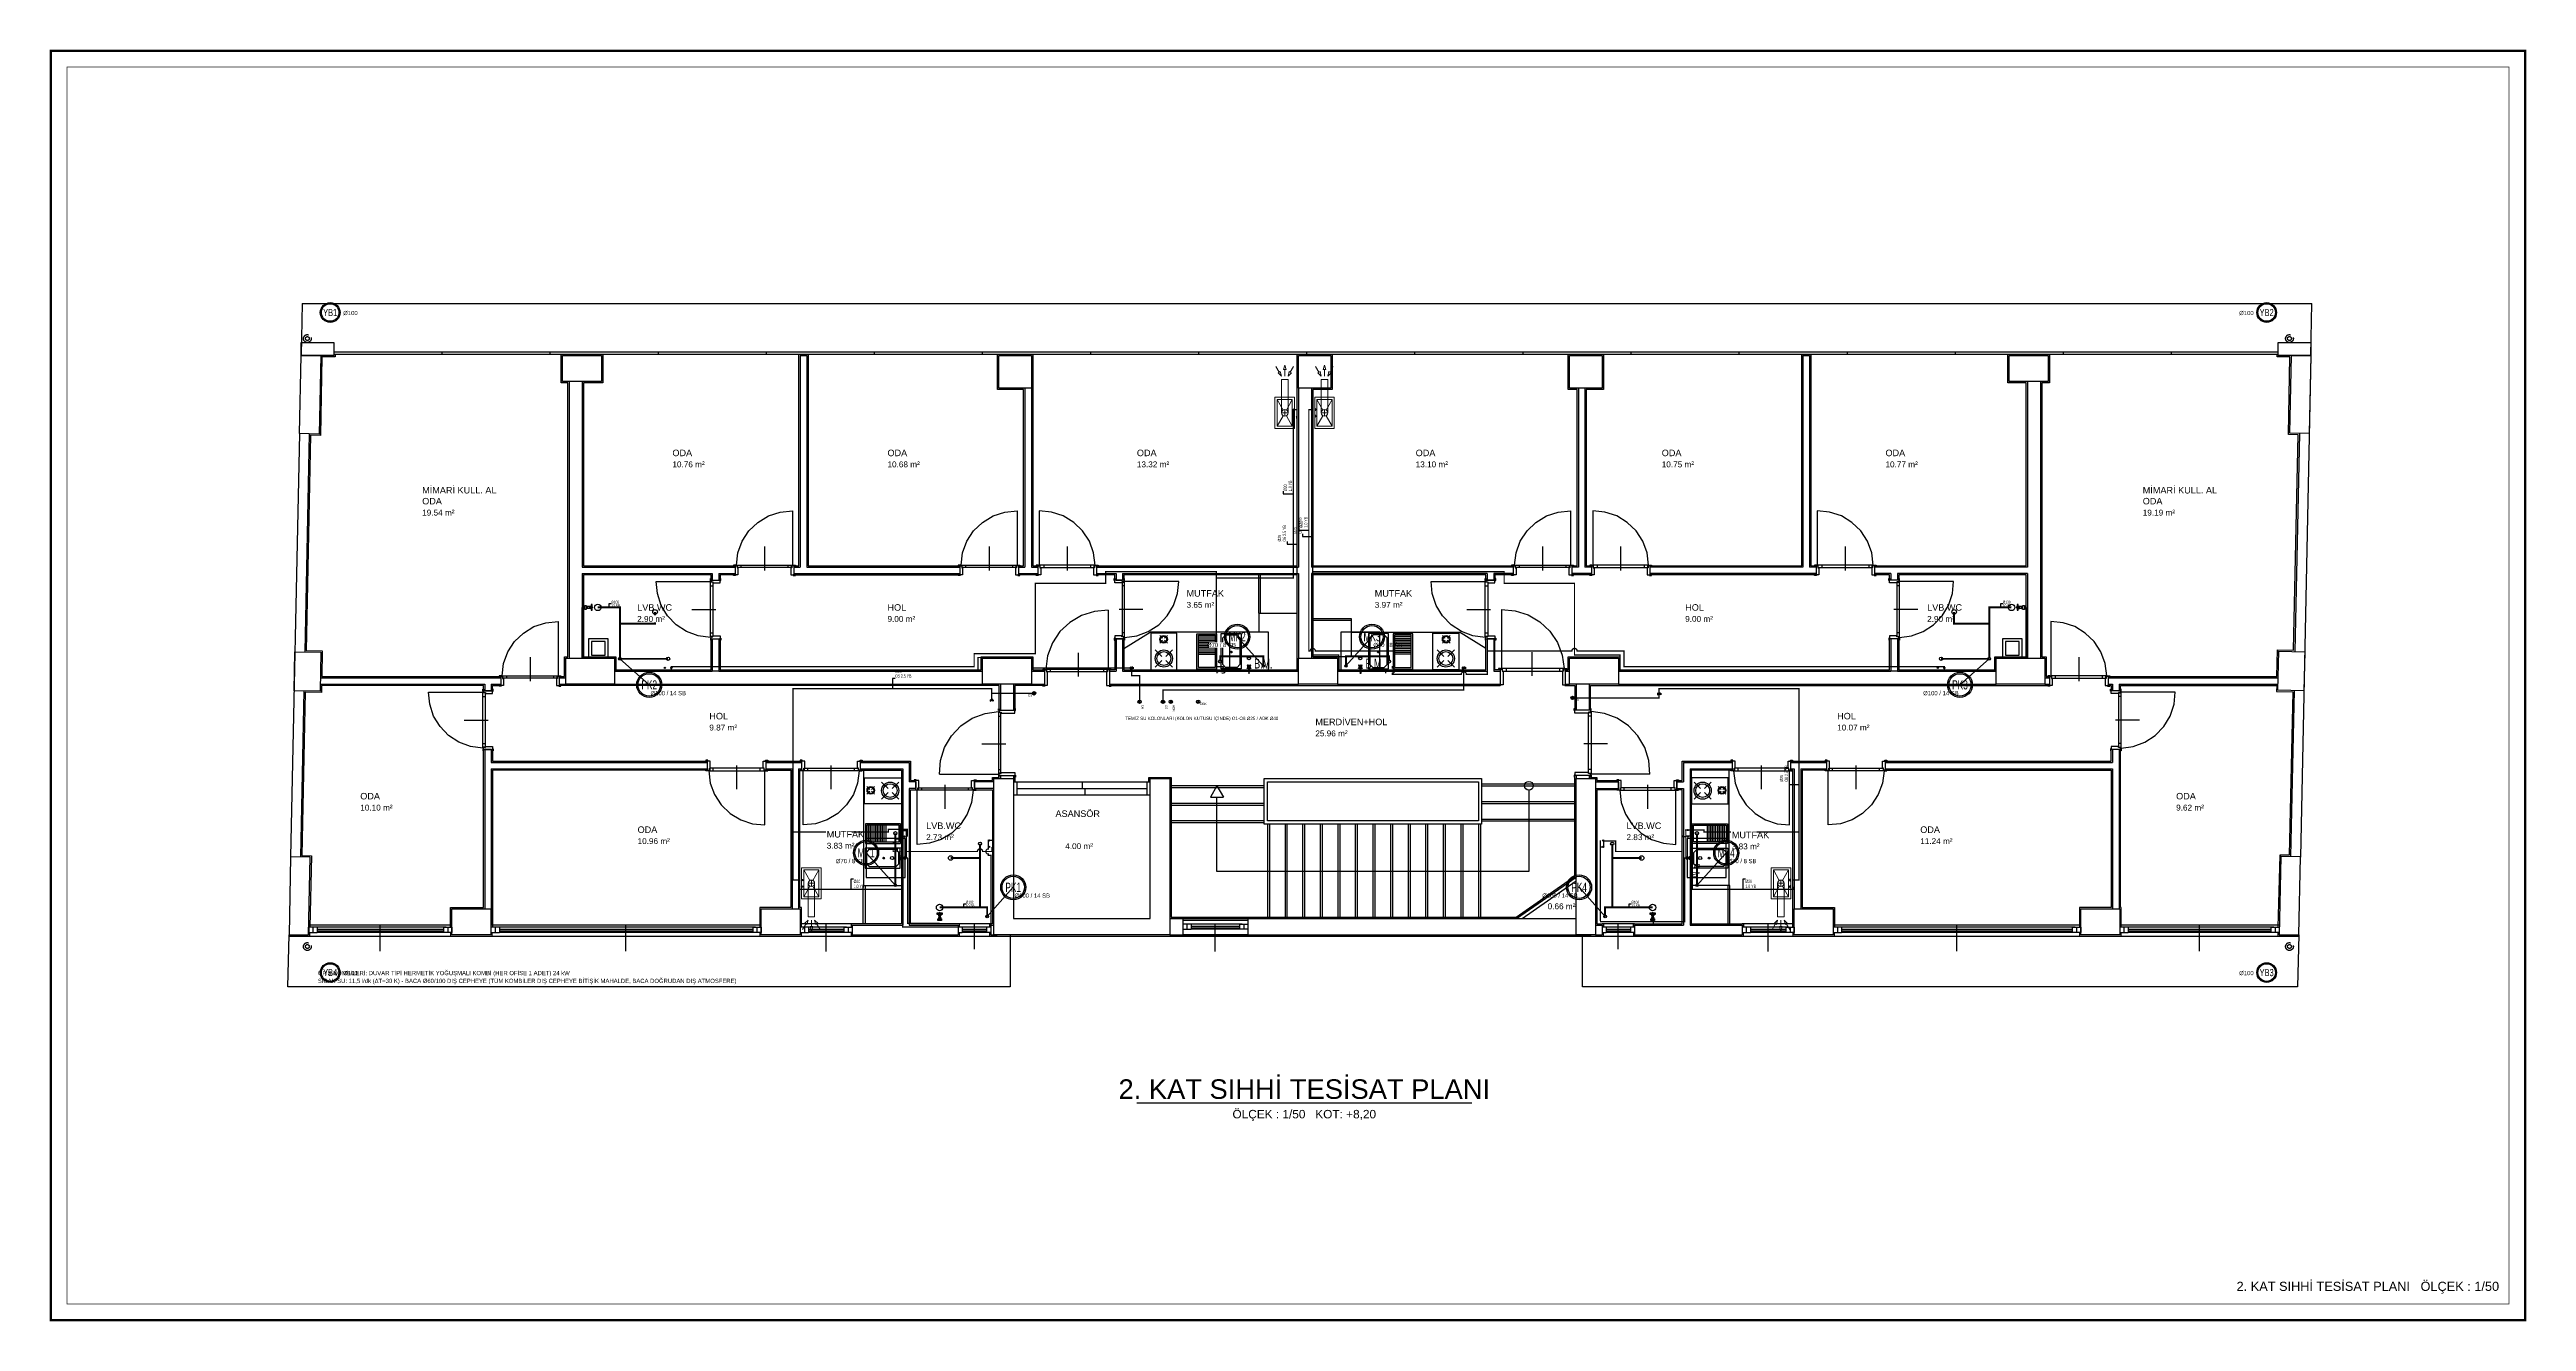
# Model space of a CAD drawing. Header units: centimetres. Extents: x -3952 to 26292, y -15092 to -10712.
# Drawn here: x 11398 to 15202, y -12902 to -10948 of the extents above; entities that cross this region are included whole.
import ezdxf
from ezdxf.enums import TextEntityAlignment as Align

# ---------------------------------------------------------------- set-up
doc = ezdxf.new("R2010")
doc.units = ezdxf.units.CM
for name, pattern in [('BASMA HATTI', [31, 25, -6]), ('DASHED', [18, 12, -6]), ('PIS', [38, 30, -8]), ('YAGMUR HATTI', [36, 30, -6])]:
    doc.linetypes.add(name, pattern=pattern)
for name, color, linetype in [('SCOTT-MD-YUK-BIRIMI', 7, 'Continuous'), ('SCOTT-MIMARI', 8, 'CONTINUOUS'), ('SCOTT-MIMARI-KOLON', 8, 'CONTINUOUS'), ('SCOTT-MIMARI-TEFRIS', 9, 'CONTINUOUS'), ('SCOTT-MIMARI-YAZI', 8, 'CONTINUOUS'), ('SCOTT-MTY-CIHAZ', 135, 'CONTINUOUS'), ('SCOTT-MTY-KAT-ADI', 1, 'CONTINUOUS'), ('SCOTT-MTY-PAFTA', 7, 'CONTINUOUS'), ('SCOTT-MTY-PIS-SU-BORUSU', 6, 'PIS'), ('SCOTT-MTY-PISSU-CAP', 211, 'CONTINUOUS'), ('SCOTT-MTY-PISSU-KOLON', 211, 'DASHED'), ('SCOTT-MTY-PISSU-KOLONNO', 211, 'CONTINUOUS'), ('SCOTT-MTY-SICAKSU-BORU', 1, 'BASMA HATTI'), ('SCOTT-MTY-SOGUKSU-BORU', 5, 'CONTINUOUS'), ('SCOTT-MTY-TEFRIS', 15, 'CONTINUOUS'), ('SCOTT-MTY-TEMIZSU-CAP', 101, 'CONTINUOUS'), ('SCOTT-MTY-VANA', 1, 'CONTINUOUS'), ('SCOTT-MTY-YAGMUR-BORUSU', 3, 'YAGMUR HATTI'), ('SCOTT-MTY-YAGMUR-BORUSU-CAP', 3, 'CONTINUOUS'), ('SCOTT-MTY-YAGMURSU-KOLON NO', 7, 'CONTINUOUS'), ('SCOTT-MTY-YUK-BIRIMI', 7, 'CONTINUOUS')]:
    doc.layers.add(name, color=color, linetype=linetype)
doc.layers.add('SCOTT-ROTAS-PAFTA-SINIRI', color=8, linetype='Continuous', plot=False)
doc.styles.add('ANOTATIVO', font='arial.ttf')
doc.styles.add('MTY_CAP', font='wturkce.SHX', dxfattribs={"width": 0.65, "height": 20})
doc.styles.add('MTYCAPLT', font='arial.ttf', dxfattribs={"width": 0.65, "height": 1})
doc.styles.add('ROTAS', font='arial.ttf')

# ---------------------------------------------------------------- blocks, each defined once
blk = doc.blocks.new('ROTAS_PAFTA')
blk.add_lwpolyline([(0, 0), (1, 0), (1, 1), (0, 1)], close=True)
blk = doc.blocks.new('KLOZET1')
at = {"layer": 'SCOTT-MTY-TEFRIS', "color": 15}
blk.add_lwpolyline([(-3.9, 11.4, 0.414214), (-4.5, 10.8), (-4.5, 10.3, 0.414214), (-3.9, 9.7), (3.9, 9.7, 0.414214), (4.5, 10.3), (4.5, 10.8, 0.414214), (3.9, 11.4)], format="xyb", close=True, dxfattribs=at)
for points in [[(3, 0), (-3, 0), (-3, 2.3), (3, 2.3)], [(-0.8, 11.5), (0.8, 11.5), (0.8, 12), (-0.8, 12)], [(-0.8, 8.9), (0.8, 8.9), (0.8, 9.7), (-0.8, 9.7)]]:
    blk.add_lwpolyline(points, close=True, dxfattribs=at)
for points in [[(-1.6, 8.6), (-1.6, 7.5)], [(-1.6, 4.4), (-1.6, 3.4)], [(-1.3, 3.2), (-1.3, 2.3), (1.4, 2.3), (1.4, 3.2)], [(-1.2, 7.2), (-1.2, 4.8)], [(1.1, 8.9), (-1.1, 8.9)], [(-1.1, 7.3), (1.1, 7.3)], [(1.1, 4.7), (-1.1, 4.7)], [(-1.1, 3.1), (1.1, 3.1)], [(-0.5, 8.6), (-0.5, 7.5)], [(-0.5, 4.4), (-0.5, 3.4)], [(0.6, 8.6), (0.6, 7.5)], [(0.6, 4.4), (0.6, 3.4)], [(1.3, 4.8), (1.3, 5.2), (1.3, 7.2)], [(1.7, 8.6), (1.7, 7.5)], [(1.7, 4.4), (1.7, 3.4)]]:
    blk.add_lwpolyline(points, dxfattribs=at)
at = {"layer": 'SCOTT-MTY-TEFRIS', "color": 15, "elevation": 0}
for points in [[(-1, 10.3), (-1, 10.8, -0.414214), (-0.4, 11.4)], [(1, 10.3), (1, 10.8, 0.414214), (0.4, 11.4)]]:
    blk.add_lwpolyline(points, format="xyb", dxfattribs=at)
at = {"layer": 'SCOTT-MTY-TEFRIS', "color": 6}
blk.add_circle((0, 20), 5, dxfattribs=at)
at = {"layer": 'SCOTT-MTY-TEFRIS', "color": 15}
for centre, radius, start, end in [((-1.1, 8.1), 0.734, 41.7592, 138.241), ((-1.1, 8), 0.734, 221.7593, 318.2408), ((-1.1, 4), 0.734, 41.7592, 138.241), ((-1.1, 3.8), 0.734, 221.7593, 318.2408), ((-0.4, 10.3, 0), 0.641, 179.9998, 270.0001), ((0, 8.1), 0.734, 41.7592, 138.241), ((0, 8), 0.734, 221.7593, 318.2408), ((0, 4), 0.734, 41.7592, 138.241), ((0, 3.8), 0.734, 221.7593, 318.2408), ((0.4, 10.3, 0), 0.641, 270.0001, 0), ((1.1, 8.1), 0.734, 41.7592, 138.241), ((1.1, 8), 0.734, 221.7593, 318.2408), ((1.1, 4), 0.734, 41.7592, 138.241), ((1.1, 3.8), 0.734, 221.7593, 318.2408)]:
    blk.add_arc(centre, radius, start, end, dxfattribs=at)
at = {"layer": 'SCOTT-MD-YUK-BIRIMI', "color": 6, "style": 'MTYCAPLT', "width": 0.65}
for tag, p in [('PSCP_001', (-1.3, 24.5)), ('PS_001', (-0.6, 19.5))]:
    blk.add_attdef(tag, p, '', height=1, dxfattribs=at)
at = {"layer": 'SCOTT-MD-YUK-BIRIMI', "color": 3, "style": 'MTYCAPLT', "width": 0.65}
for tag, p in [('SOCP_001', (-1.3, 1.8)), ('SO_001', (-0.7, -0.5))]:
    blk.add_attdef(tag, p, '', height=1, dxfattribs=at)
blk = doc.blocks.new('LAVABO1')
at = {"layer": 'SCOTT-MTY-TEFRIS', "color": 3, "ltscale": 10}
blk.add_circle((-5, 1), 1, dxfattribs=at)
at = {"layer": 'SCOTT-MTY-TEFRIS', "color": 6}
blk.add_circle((0, 15), 2.5, dxfattribs=at)
at = {"layer": 'SCOTT-MTY-TEFRIS', "color": 1, "ltscale": 10}
blk.add_circle((5, 1), 1, dxfattribs=at)
at = {"layer": 'SCOTT-MD-YUK-BIRIMI', "color": 3, "style": 'MTYCAPLT', "width": 0.65}
for tag, p in [('SOCP_001', (-6.3, -0.5)), ('SO_001', (-5.7, 0.5))]:
    blk.add_attdef(tag, p, '', height=1, dxfattribs=at)
at = {"layer": 'SCOTT-MD-YUK-BIRIMI', "color": 6, "style": 'MTYCAPLT', "width": 0.65}
for tag, p in [('PSCP_001', (-1.3, 17)), ('PS_001', (-0.6, 14.5))]:
    blk.add_attdef(tag, p, '', height=1, dxfattribs=at)
at = {"layer": 'SCOTT-MD-YUK-BIRIMI', "color": 1, "style": 'MTYCAPLT', "width": 0.65}
for tag, p in [('SCCP_001', (3.7, -0.5)), ('SC_001', (4.4, 0.5))]:
    blk.add_attdef(tag, p, '', height=1, dxfattribs=at)
blk = doc.blocks.new('YER SUZGECI DN501')
at = {"layer": 'SCOTT-MTY-TEFRIS', "color": 6}
blk.add_circle((0, 0), 3.5, dxfattribs=at)
at = {"layer": 'SCOTT-MD-YUK-BIRIMI', "color": 6, "style": 'MTYCAPLT', "width": 0.65}
for tag, p in [('PSCP_001', (-1.3, 0.7)), ('PS_001', (-0.6, -0.5))]:
    blk.add_attdef(tag, p, '', height=1, dxfattribs=at)
blk = doc.blocks.new('EVIYE1')
at = {"layer": 'SCOTT-MTY-TEFRIS', "color": 3, "ltscale": 10}
blk.add_circle((-5, 1), 1, dxfattribs=at)
at = {"layer": 'SCOTT-MTY-TEFRIS', "color": 6}
blk.add_circle((0, 15), 2.5, dxfattribs=at)
at = {"layer": 'SCOTT-MTY-TEFRIS', "color": 1, "ltscale": 10}
blk.add_circle((5, 1), 1, dxfattribs=at)
at = {"layer": 'SCOTT-MD-YUK-BIRIMI', "color": 3, "style": 'MTYCAPLT', "width": 0.65}
for tag, p in [('SOCP_001', (-6.3, -0.5)), ('SO_001', (-5.7, 0.5))]:
    blk.add_attdef(tag, p, '', height=1, dxfattribs=at)
at = {"layer": 'SCOTT-MD-YUK-BIRIMI', "color": 6, "style": 'MTYCAPLT', "width": 0.65}
for tag, p in [('PSCP_001', (-1.3, 17)), ('PS_001', (-0.6, 14.5))]:
    blk.add_attdef(tag, p, '', height=1, dxfattribs=at)
at = {"layer": 'SCOTT-MD-YUK-BIRIMI', "color": 1, "style": 'MTYCAPLT', "width": 0.65}
for tag, p in [('SCCP_001', (3.7, -0.5)), ('SC_001', (4.4, 0.5))]:
    blk.add_attdef(tag, p, '', height=1, dxfattribs=at)
blk = doc.blocks.new('BULASIK MAKINASI1')
at = {"layer": 'SCOTT-MTY-TEFRIS'}
for p, q in [((-0.9, 0), (-0.9, -1.5)), ((-0.9, -1.5), (1.1, -1.5)), ((1.1, -1.5), (1.1, 0))]:
    blk.add_line(p, q, dxfattribs=at)
at = {"layer": 'SCOTT-MTY-TEFRIS', "color": 15}
blk.add_lwpolyline([(-30, 0), (30, 0), (30, 60), (-30, 60)], close=True, dxfattribs=at)
at = {"layer": 'SCOTT-MTY-TEFRIS'}
for points in [[(-1.8, 8.2, 0.414214), (-1.4, 8.2), (-1.3, 8.2, 0.414214), (-1.3, 8.7), (-2.1, 9.4, 0.414214), (-2.5, 9.4), (-2.6, 9.3, 0.414214), (-2.6, 8.9)], [(-1.8, 5.3, -0.414214), (-1.4, 5.3), (-1.3, 5.2, -0.414214), (-1.3, 4.8), (-2.1, 4, -0.414214), (-2.5, 4), (-2.6, 4.1, -0.414214), (-2.6, 4.6)], [(1.5, 8.7, 0.414214), (1.5, 8.2), (1.6, 8.2, 0.414214), (2, 8.2), (2.8, 8.9, 0.414214), (2.8, 9.3), (2.7, 9.4, 0.414214), (2.3, 9.4)], [(1.5, 4.8, -0.414214), (1.5, 5.2), (1.6, 5.3, -0.414214), (2, 5.3), (2.8, 4.6, -0.414214), (2.8, 4.1), (2.7, 4, -0.414214), (2.3, 4)]]:
    blk.add_lwpolyline(points, format="xyb", close=True, dxfattribs=at)
blk.add_lwpolyline([(2.5, 0.4), (2.5, 0), (-2.5, 0), (-2.5, 0.4)], close=True, dxfattribs=at)
for points in [[(-1.5, 8.1), (-1.1, 7.7)], [(-1.5, 5.3), (-1.1, 5.7)], [(-1.3, 8.3), (-0.9, 7.9)], [(-1.3, 5.2), (-0.9, 5.6)], [(-0.9, 4.4), (-0.9, 0.4)], [(1.5, 8.3), (1.1, 7.9)], [(1.5, 5.2), (1.1, 5.6)], [(1.1, 4.4), (1.1, 0.4)], [(1.6, 8.1), (1.3, 7.7)], [(1.6, 5.3), (1.3, 5.7)]]:
    blk.add_lwpolyline(points, dxfattribs=at)
at = {"layer": 'SCOTT-MTY-TEFRIS', "color": 6}
blk.add_circle((0, 20), 2.5, dxfattribs=at)
at = {"layer": 'SCOTT-MTY-TEFRIS'}
for radius in [1.54, 0.581]:
    blk.add_circle((0.1, 6.7), radius, dxfattribs=at)
for start, end in [(143.134, 216.8657), (53.1342, 126.866), (233.1342, 306.8659), (323.1339, 36.8659)]:
    blk.add_arc((0.1, 6.7), 2.51, start, end, dxfattribs=at)
at = {"layer": 'SCOTT-MD-YUK-BIRIMI', "color": 6, "style": 'MTYCAPLT', "width": 0.65}
for tag, p in [('PSCP', (0, 22.5)), ('PS', (0, 20))]:
    blk.add_attdef(tag, text='', height=1, dxfattribs=at).set_placement(p, align=Align.MIDDLE_CENTER)
at = {"layer": 'SCOTT-MD-YUK-BIRIMI', "color": 3, "style": 'MTYCAPLT', "width": 0.65}
for tag, p in [('SO', (0, 0)), ('SOCP', (0.1, -1.5))]:
    blk.add_attdef(tag, text='', height=1, dxfattribs=at).set_placement(p, align=Align.MIDDLE_CENTER)
at = {"layer": 'SCOTT-MTY-TEFRIS', "color": 15, "style": 'MTYCAPLT', "width": 0.65}
blk.add_text('B.M.', height=15, dxfattribs=at).set_placement((8.1, 11.6), align=Align.MIDDLE_LEFT)
blk = doc.blocks.new('KOMBI1')
at = {"layer": 'SCOTT-MTY-TEFRIS', "color": 1, "lineweight": 20, "ltscale": 40}
for p, q in [((19.5, 17.5), (3.4, 26.6)), ((19.5, 12.5), (3.4, 3.4)), ((18.9, 15), (28.9, 15)), ((23.9, 20), (23.9, 10)), ((44.4, 26.6), (28.2, 17.5)), ((44.4, 3.4), (28.2, 12.5))]:
    blk.add_line(p, q, dxfattribs=at)
at = {"layer": 'SCOTT-MTY-TEFRIS', "color": 7, "lineweight": 20, "ltscale": 40}
for p, q in [((23.9, 20), (75.3, 20)), ((23.9, 10), (75.3, 10)), ((75.3, 20), (75.3, 10)), ((85.4, 25.3), (80.3, 20)), ((87.4, 21.8), (80.3, 20)), ((80.3, 15), (90.3, 15)), ((87.4, 8.2), (80.3, 10)), ((85.4, 4.7), (80.3, 10)), ((86.4, 23.6), (85.4, 25.3)), ((86.4, 6.5), (85.4, 4.7)), ((95, 28.6), (86.4, 23.6)), ((86.4, 23.6), (87.4, 21.8)), ((86.4, 6.5), (87.4, 8.2)), ((95, 1.4), (86.4, 6.5)), ((90.3, 15), (90.3, 17)), ((90.3, 17), (97.3, 15)), ((90.3, 15), (90.3, 13)), ((90.3, 13), (97.3, 15))]:
    blk.add_line(p, q, dxfattribs=at)
blk.add_lwpolyline([(0, 0), (47.8, 0), (47.8, 30), (0, 30)], close=True, dxfattribs=at)
at = {"layer": 'SCOTT-MTY-TEFRIS', "color": 1, "lineweight": 20, "ltscale": 40}
blk.add_lwpolyline([(3.4, 3.4), (44.4, 3.4), (44.4, 26.6), (3.4, 26.6)], close=True, dxfattribs=at)
at = {"layer": 'SCOTT-MTY-TEFRIS', "color": 3, "ltscale": 10}
blk.add_circle((18.9, 1), 1, dxfattribs=at)
at = {"layer": 'SCOTT-MTY-TEFRIS', "color": 7, "lineweight": 20, "ltscale": 40}
blk.add_circle((23.9, 15), 5, dxfattribs=at)
at = {"layer": 'SCOTT-MTY-TEFRIS', "color": 1, "ltscale": 10}
blk.add_circle((28.9, 1), 1, dxfattribs=at)
at = {"layer": 'SCOTT-MD-YUK-BIRIMI', "color": 3, "style": 'MTYCAPLT', "width": 0.65}
for tag, p in [('SOCP_001', (17.6, -0.5)), ('SO_001', (18.2, 0.5))]:
    blk.add_attdef(tag, p, '', height=1, dxfattribs=at)
at = {"layer": 'SCOTT-MD-YUK-BIRIMI', "color": 1, "style": 'MTYCAPLT', "width": 0.65}
for tag, p in [('SCCP_001', (27.6, -0.5)), ('SC_001', (28.3, 0.5))]:
    blk.add_attdef(tag, p, '', height=1, dxfattribs=at)
blk = doc.blocks.new('MTY-KURESEL VANA')
at = {"layer": 'SCOTT-MTY-VANA'}
for p, q in [((0, 0), (0, 8)), ((0, 8), (8, 8))]:
    blk.add_line(p, q, dxfattribs=at)
blk.add_lwpolyline([(-10, 5), (-10, -5), (10, 5), (10, -5), (-10, 5)], dxfattribs=at)
at = {"layer": 'SCOTT-MTY-VANA', "style": 'MTYCAPLT', "width": 0.65}
blk.add_attdef('CAP', text='', height=10, dxfattribs=at).set_placement((-1, 0), align=Align.CENTER)
blk = doc.blocks.new('MTY-TEMIZ SU CAP MB')
at = {"layer": 'SCOTT-MTY-TEMIZSU-CAP'}
for p, q in [((0.83, 3.1), (0, 3.1)), ((0, 3.1), (0, 0))]:
    blk.add_line(p, q, dxfattribs=at)
at = {"layer": 'SCOTT-MTY-TEMIZSU-CAP', "style": 'MTY_CAP', "width": 0.65}
for tag, p in [('SOCP_001', (0.83, 4.92)), ('SCCP_001', (0.83, 1.92))]:
    blk.add_attdef(tag, p, '', height=1, dxfattribs=at)
at = {"layer": 'SCOTT-MTY-YUK-BIRIMI', "color": 101, "style": 'MTY_CAP', "width": 0.65}
for tag, p in [('SO_001', (0.83, 3.42)), ('SC_001', (0.83, 0.42))]:
    blk.add_attdef(tag, p, '', height=1, dxfattribs=at)
blk = doc.blocks.new('MTY-PIS SU CAP SB')
at = {"layer": 'SCOTT-MTY-PISSU-CAP'}
for p, q in [((0.83, 1.17), (0, 1.17)), ((0, 1.17), (0, 0))]:
    blk.add_line(p, q, dxfattribs=at)
at = {"layer": 'SCOTT-MTY-PISSU-CAP', "style": 'MTY_CAP', "width": 0.65}
blk.add_attdef('PSCP_001', (0.83, 1.29), '', height=1, dxfattribs=at)
at = {"layer": 'SCOTT-MTY-YUK-BIRIMI', "color": 211, "style": 'MTY_CAP', "width": 0.65}
blk.add_attdef('PS_001', (0.83, 0.07), '', height=1, dxfattribs=at)
blk = doc.blocks.new('MTY-PIS SU KOLON')
at = {"layer": 'SCOTT-MTY-PISSU-KOLON', "linetype": 'Continuous', "lineweight": -3}
blk.add_hatch(color=256, dxfattribs=at).paths.add_polyline_path([(-2.7, -0.1, 0.848135), (0, -0.1, -0.848135), (2.7, -0.1, 0.414214), (0, 2.6, 0.414214)])
blk.add_circle((0, 0), 3.5, dxfattribs=at)
blk = doc.blocks.new('MTY-KOLON NO PIS SU')
at = {"color": 6, "linetype": 'Continuous', "ltscale": 100}
blk.add_circle((0, 0), 27.5, dxfattribs=at)
at = {"color": 7, "linetype": 'Continuous', "ltscale": 100}
blk.add_circle((0, 0), 24.5, dxfattribs=at)
at = {"style": 'ANOTATIVO', "width": 0.65}
blk.add_attdef('K', text='', height=20, dxfattribs=at).set_placement((0, 0), align=Align.MIDDLE_CENTER)
blk = doc.blocks.new('MTY-KOLON NO YAGMUR')
at = {"layer": 'SCOTT-MTY-YAGMURSU-KOLON NO', "linetype": 'Continuous', "ltscale": 100}
blk.add_circle((0, 0), 27.5, dxfattribs=at)
at = {"layer": 'SCOTT-MTY-YAGMURSU-KOLON NO', "color": 7, "linetype": 'Continuous', "ltscale": 100}
blk.add_circle((0, 0), 24.5, dxfattribs=at)
at = {"style": 'ANOTATIVO', "width": 0.65}
blk.add_attdef('K', text='', height=20, dxfattribs=at).set_placement((0, 0), align=Align.MIDDLE_CENTER)

msp = doc.modelspace()

# ---------------------------------------------------------------- linework, layer by layer
at = {"layer": 'SCOTT-MIMARI'}
for p, q in [((11786.2, -11338.1), (11784.5, -11418.1)), ((11786.2, -11338.1), (14872.6, -11338.1)), ((14870.9, -11418.1), (14872.6, -11338.1)), ((12000.5, -11413.1), (12000.5, -11416.1)), ((12166.5, -11413.1), (12166.5, -11416.1)), ((12332.5, -11413.1), (12332.5, -11416.1)), ((12498.5, -11413.1), (12498.5, -11416.1)), ((12550.9, -11418.1), (12550.9, -11743.1)), ((12550.9, -11418.1), (12560.9, -11418.1)), ((12560.9, -11418.1), (12560.9, -11743.1)), ((12664.5, -11413.1), (12664.5, -11416.1)), ((12830.5, -11413.1), (12830.5, -11416.1)), ((12996.5, -11413.1), (12996.5, -11416.1)), ((13162.5, -11413.1), (13162.5, -11416.1)), ((13328.5, -11413.1), (13328.5, -11416.1)), ((13494.5, -11413.1), (13494.5, -11416.1)), ((13660.5, -11413.1), (13660.5, -11416.1)), ((13826.5, -11413.1), (13826.5, -11416.1)), ((13992.5, -11413.1), (13992.5, -11416.1)), ((14090.9, -11418.1), (14090.9, -11743.1)), ((14090.9, -11418.1), (14100.9, -11418.1)), ((14100.9, -11418.1), (14100.9, -11743.1)), ((14158.5, -11413.1), (14158.5, -11416.1)), ((14324.5, -11413.1), (14324.5, -11416.1)), ((14490.5, -11413.1), (14490.5, -11416.1)), ((14656.5, -11413.1), (14656.5, -11416.1)), ((14870.9, -11418.1), (14854.8, -12188.6)), ((12195.9, -11458.1), (12195.9, -11883.1)), ((12215.9, -11458.1), (12215.9, -11743.1)), ((12895.9, -11468.1), (12895.9, -11743.1)), ((12905.9, -11468.1), (12905.9, -11743.1)), ((13315.9, -11468.1), (13315.9, -11743.1)), ((13335.9, -11468.1), (13335.9, -11743.1)), ((13745.9, -11468.1), (13745.9, -11743.1)), ((13755.9, -11468.1), (13755.9, -11743.1)), ((14435.9, -11458.1), (14435.9, -11743.1)), ((14455.9, -11458.1), (14455.9, -11883.1)), ((11782, -11538), (11768.3, -12188.1)), ((11796.9, -11538.3), (11789.9, -11873.4)), ((14853.4, -11537.7), (14846.4, -11872.7)), ((12538.9, -11656.9), (12538.9, -11740.1)), ((12883.9, -11656.9), (12883.9, -11740.1)), ((12917.9, -11656.9), (12917.9, -11740.1)), ((13733.9, -11656.9), (13733.9, -11740.1)), ((13767.9, -11656.9), (13767.9, -11740.1)), ((14112.9, -11656.9), (14112.9, -11740.1)), ((12495.9, -11711.6), (12495.9, -11748.3)), ((12840.9, -11711.6), (12840.9, -11748.3)), ((12960.9, -11711.6), (12960.9, -11748.3)), ((13690.9, -11711.6), (13690.9, -11748.3)), ((13810.9, -11711.6), (13810.9, -11748.3)), ((14155.9, -11711.6), (14155.9, -11748.3)), ((12215.9, -11743.1), (12450.9, -11743.1)), ((12215.9, -11753.1), (12415.9, -11753.1)), ((12215.9, -11753.1), (12215.9, -11883.1)), ((12415.9, -11753.1), (12415.9, -11763.1)), ((12425.9, -11753.1), (12450.9, -11753.1)), ((12425.9, -11753.1), (12425.9, -11763.1)), ((12451.5, -11740.1), (12448.4, -11740.1)), ((12448.4, -11740.1), (12448.4, -11741.1)), ((12448.4, -11741.1), (12451.5, -11741.1)), ((12450.9, -11741.1), (12453.9, -11741.1)), ((12450.9, -11741.1), (12450.9, -11755.1)), ((12450.9, -11743.1), (12450.9, -11753.1)), ((12451.5, -11741.1), (12451.5, -11740.1)), ((12452.9, -11740.1), (12538.9, -11740.1)), ((12452.9, -11741.1), (12452.9, -11740.1)), ((12454.4, -11741), (12452.9, -11741)), ((12453.9, -11741.1), (12453.9, -11744)), ((12453.9, -11744), (12455.3, -11744)), ((12454.4, -11743.9), (12454.4, -11741)), ((12537.4, -11743.9), (12454.4, -11743.9)), ((12455.3, -11744), (12455.3, -11755.1)), ((12459.9, -11740.1), (12459.9, -11743.9)), ((12531.8, -11740.1), (12531.8, -11743.9)), ((12537.9, -11744), (12536.4, -11744)), ((12536.4, -11744), (12536.4, -11755.1)), ((12537.4, -11741), (12538.9, -11741)), ((12537.4, -11743.9), (12537.4, -11741)), ((12537.9, -11741.1), (12537.9, -11744)), ((12540.9, -11741.1), (12537.9, -11741.1)), ((12538.9, -11741.1), (12538.9, -11740.1)), ((12540.3, -11740.1), (12543.4, -11740.1)), ((12540.3, -11741.1), (12540.3, -11740.1)), ((12543.4, -11741.1), (12540.3, -11741.1)), ((12540.9, -11741.1), (12540.9, -11755.1)), ((12540.9, -11743.1), (12550.9, -11743.1)), ((12540.9, -11743.1), (12540.9, -11753.1)), ((12540.9, -11753.1), (12795.9, -11753.1)), ((12543.4, -11740.1), (12543.4, -11741.1)), ((12560.9, -11743.1), (12795.9, -11743.1)), ((12796.5, -11740.1), (12793.4, -11740.1)), ((12793.4, -11740.1), (12793.4, -11741.1)), ((12793.4, -11741.1), (12796.5, -11741.1)), ((12795.9, -11741.1), (12798.9, -11741.1)), ((12795.9, -11741.1), (12795.9, -11755.1)), ((12795.9, -11743.1), (12795.9, -11753.1)), ((12796.5, -11741.1), (12796.5, -11740.1)), ((12797.9, -11740.1), (12883.9, -11740.1)), ((12797.9, -11741.1), (12797.9, -11740.1)), ((12799.4, -11741), (12797.9, -11741)), ((12798.9, -11741.1), (12798.9, -11744)), ((12798.9, -11744), (12800.3, -11744)), ((12799.4, -11743.9), (12799.4, -11741)), ((12882.4, -11743.9), (12799.4, -11743.9)), ((12800.3, -11744), (12800.3, -11755.1)), ((12804.9, -11740.1), (12804.9, -11743.9)), ((12876.8, -11740.1), (12876.8, -11743.9)), ((12882.9, -11744), (12881.4, -11744)), ((12881.4, -11744), (12881.4, -11755.1)), ((12882.4, -11741), (12883.9, -11741)), ((12882.4, -11743.9), (12882.4, -11741)), ((12882.9, -11741.1), (12882.9, -11744)), ((12885.9, -11741.1), (12882.9, -11741.1)), ((12883.9, -11741.1), (12883.9, -11740.1)), ((12885.3, -11740.1), (12888.4, -11740.1)), ((12885.3, -11741.1), (12885.3, -11740.1)), ((12888.4, -11741.1), (12885.3, -11741.1)), ((12885.9, -11741.1), (12885.9, -11755.1)), ((12885.9, -11743.1), (12895.9, -11743.1)), ((12885.9, -11743.1), (12885.9, -11753.1)), ((12885.9, -11753.1), (12915.9, -11753.1)), ((12888.4, -11740.1), (12888.4, -11741.1)), ((12905.9, -11743.1), (12915.9, -11743.1)), ((12916.5, -11740.1), (12913.4, -11740.1)), ((12913.4, -11740.1), (12913.4, -11741.1)), ((12913.4, -11741.1), (12916.5, -11741.1)), ((12915.9, -11741.1), (12915.9, -11755.1)), ((12915.9, -11741.1), (12918.9, -11741.1)), ((12915.9, -11743.1), (12915.9, -11753.1)), ((12916.5, -11741.1), (12916.5, -11740.1)), ((13003.9, -11740.1), (12917.9, -11740.1)), ((12917.9, -11741.1), (12917.9, -11740.1)), ((12919.4, -11741), (12917.9, -11741)), ((12918.9, -11741.1), (12918.9, -11744)), ((12918.9, -11744), (12920.3, -11744)), ((12919.4, -11743.9), (12919.4, -11741)), ((12919.4, -11743.9), (13002.4, -11743.9)), ((12920.3, -11744), (12920.3, -11755.1)), ((12924.9, -11740.1), (12924.9, -11743.9)), ((12996.8, -11740.1), (12996.8, -11743.9)), ((13001.4, -11744), (13001.4, -11755.1)), ((13002.9, -11744), (13001.4, -11744)), ((13002.4, -11743.9), (13002.4, -11741)), ((13002.4, -11741), (13003.9, -11741)), ((13005.9, -11741.1), (13002.9, -11741.1)), ((13002.9, -11741.1), (13002.9, -11744)), ((13003.9, -11741.1), (13003.9, -11740.1)), ((13005.3, -11740.1), (13008.4, -11740.1)), ((13005.3, -11741.1), (13005.3, -11740.1)), ((13008.4, -11741.1), (13005.3, -11741.1)), ((13005.9, -11741.1), (13005.9, -11755.1)), ((13005.9, -11743.1), (13315.9, -11743.1)), ((13005.9, -11743.1), (13005.9, -11753.1)), ((13005.9, -11753.1), (13035.9, -11753.1)), ((13008.4, -11740.1), (13008.4, -11741.1)), ((13035.9, -11753.1), (13035.9, -11763.1)), ((13045.9, -11753.1), (13315.9, -11753.1)), ((13045.9, -11753.1), (13045.9, -11763.1)), ((13315.9, -11753.1), (13315.9, -11883.1)), ((13645.9, -11743.1), (13335.9, -11743.1)), ((13335.9, -11753.1), (13335.9, -11883.1)), ((13605.9, -11753.1), (13335.9, -11753.1)), ((13605.9, -11753.1), (13605.9, -11763.1)), ((13645.9, -11753.1), (13615.9, -11753.1)), ((13615.9, -11753.1), (13615.9, -11763.1)), ((13646.5, -11740.1), (13643.4, -11740.1)), ((13643.4, -11740.1), (13643.4, -11741.1)), ((13643.4, -11741.1), (13646.5, -11741.1)), ((13645.9, -11741.1), (13648.9, -11741.1)), ((13645.9, -11741.1), (13645.9, -11755.1)), ((13645.9, -11743.1), (13645.9, -11753.1)), ((13646.5, -11741.1), (13646.5, -11740.1)), ((13647.9, -11740.1), (13733.9, -11740.1)), ((13647.9, -11741.1), (13647.9, -11740.1)), ((13649.4, -11741), (13647.9, -11741)), ((13648.9, -11741.1), (13648.9, -11744)), ((13648.9, -11744), (13650.3, -11744)), ((13649.4, -11743.9), (13649.4, -11741)), ((13732.4, -11743.9), (13649.4, -11743.9)), ((13650.3, -11744), (13650.3, -11755.1)), ((13654.9, -11740.1), (13654.9, -11743.9)), ((13726.8, -11740.1), (13726.8, -11743.9)), ((13732.9, -11744), (13731.4, -11744)), ((13731.4, -11744), (13731.4, -11755.1)), ((13732.4, -11741), (13733.9, -11741)), ((13732.4, -11743.9), (13732.4, -11741)), ((13732.9, -11741.1), (13732.9, -11744)), ((13735.9, -11741.1), (13732.9, -11741.1)), ((13733.9, -11741.1), (13733.9, -11740.1)), ((13735.3, -11740.1), (13738.4, -11740.1)), ((13735.3, -11741.1), (13735.3, -11740.1)), ((13738.4, -11741.1), (13735.3, -11741.1)), ((13735.9, -11741.1), (13735.9, -11755.1)), ((13745.9, -11743.1), (13735.9, -11743.1)), ((13735.9, -11743.1), (13735.9, -11753.1)), ((13765.9, -11753.1), (13735.9, -11753.1)), ((13738.4, -11740.1), (13738.4, -11741.1)), ((13765.9, -11743.1), (13755.9, -11743.1)), ((13766.5, -11740.1), (13763.4, -11740.1)), ((13763.4, -11740.1), (13763.4, -11741.1)), ((13763.4, -11741.1), (13766.5, -11741.1)), ((13765.9, -11741.1), (13765.9, -11755.1)), ((13765.9, -11741.1), (13768.9, -11741.1)), ((13765.9, -11743.1), (13765.9, -11753.1)), ((13766.5, -11741.1), (13766.5, -11740.1)), ((13853.9, -11740.1), (13767.9, -11740.1)), ((13767.9, -11741.1), (13767.9, -11740.1)), ((13769.4, -11741), (13767.9, -11741)), ((13768.9, -11741.1), (13768.9, -11744)), ((13768.9, -11744), (13770.3, -11744)), ((13769.4, -11743.9), (13769.4, -11741)), ((13769.4, -11743.9), (13852.4, -11743.9)), ((13770.3, -11744), (13770.3, -11755.1)), ((13774.9, -11740.1), (13774.9, -11743.9)), ((13846.8, -11740.1), (13846.8, -11743.9)), ((13851.4, -11744), (13851.4, -11755.1)), ((13852.9, -11744), (13851.4, -11744)), ((13852.4, -11743.9), (13852.4, -11741)), ((13852.4, -11741), (13853.9, -11741)), ((13855.9, -11741.1), (13852.9, -11741.1)), ((13852.9, -11741.1), (13852.9, -11744)), ((13853.9, -11741.1), (13853.9, -11740.1)), ((13855.3, -11740.1), (13858.4, -11740.1)), ((13855.3, -11741.1), (13855.3, -11740.1)), ((13858.4, -11741.1), (13855.3, -11741.1)), ((13855.9, -11741.1), (13855.9, -11755.1)), ((14090.9, -11743.1), (13855.9, -11743.1)), ((13855.9, -11743.1), (13855.9, -11753.1)), ((14110.9, -11753.1), (13855.9, -11753.1)), ((13858.4, -11740.1), (13858.4, -11741.1)), ((14110.9, -11743.1), (14100.9, -11743.1)), ((14111.5, -11740.1), (14108.4, -11740.1)), ((14108.4, -11740.1), (14108.4, -11741.1)), ((14108.4, -11741.1), (14111.5, -11741.1)), ((14110.9, -11741.1), (14110.9, -11755.1)), ((14110.9, -11741.1), (14113.9, -11741.1)), ((14110.9, -11743.1), (14110.9, -11753.1)), ((14111.5, -11741.1), (14111.5, -11740.1)), ((14198.9, -11740.1), (14112.9, -11740.1)), ((14112.9, -11741.1), (14112.9, -11740.1)), ((14114.4, -11741), (14112.9, -11741)), ((14113.9, -11741.1), (14113.9, -11744)), ((14113.9, -11744), (14115.3, -11744)), ((14114.4, -11743.9), (14114.4, -11741)), ((14114.4, -11743.9), (14197.4, -11743.9)), ((14115.3, -11744), (14115.3, -11755.1)), ((14119.9, -11740.1), (14119.9, -11743.9)), ((14191.8, -11740.1), (14191.8, -11743.9)), ((14196.4, -11744), (14196.4, -11755.1)), ((14197.9, -11744), (14196.4, -11744)), ((14197.4, -11743.9), (14197.4, -11741)), ((14197.4, -11741), (14198.9, -11741)), ((14200.9, -11741.1), (14197.9, -11741.1)), ((14197.9, -11741.1), (14197.9, -11744)), ((14198.9, -11741.1), (14198.9, -11740.1)), ((14200.3, -11740.1), (14203.4, -11740.1)), ((14200.3, -11741.1), (14200.3, -11740.1)), ((14203.4, -11741.1), (14200.3, -11741.1)), ((14200.9, -11741.1), (14200.9, -11755.1)), ((14435.9, -11743.1), (14200.9, -11743.1)), ((14200.9, -11743.1), (14200.9, -11753.1)), ((14225.9, -11753.1), (14200.9, -11753.1)), ((14203.4, -11740.1), (14203.4, -11741.1)), ((14225.9, -11753.1), (14225.9, -11763.1)), ((14435.9, -11753.1), (14235.9, -11753.1)), ((14235.9, -11753.1), (14235.9, -11763.1)), ((14435.9, -11753.1), (14435.9, -11883.1)), ((12329.7, -11765), (12412.9, -11765)), ((12412.9, -11763.6), (12412.9, -11760.6)), ((12412.9, -11760.6), (12413.9, -11760.6)), ((12413.9, -11763.6), (12412.9, -11763.6)), ((12412.9, -11851.1), (12412.9, -11765)), ((12413.9, -11765), (12412.9, -11765)), ((12412.9, -11772.1), (12416.7, -11772.1)), ((12413.8, -11766.5), (12413.8, -11765)), ((12416.7, -11766.5), (12413.8, -11766.5)), ((12413.9, -11760.6), (12413.9, -11763.6)), ((12413.9, -11763.1), (12427.9, -11763.1)), ((12413.9, -11763.1), (12413.9, -11766)), ((12413.9, -11766), (12416.9, -11766)), ((12415.9, -11763.1), (12425.9, -11763.1)), ((12416.7, -11766.5), (12416.7, -11849.6)), ((12416.9, -11766), (12416.9, -11767.5)), ((12416.9, -11767.5), (12427.9, -11767.5)), ((12429, -11760.5), (12427.9, -11760.5)), ((12427.9, -11760.5), (12427.9, -11763.6)), ((12427.9, -11767.5), (12427.9, -11763.1)), ((12427.9, -11763.6), (12429, -11763.6)), ((12429, -11763.6), (12429, -11760.5)), ((12448.4, -11756.2), (12448.4, -11755.1)), ((12448.4, -11755.1), (12451.5, -11755.1)), ((12451.5, -11756.2), (12448.4, -11756.2)), ((12455.3, -11755.1), (12450.9, -11755.1)), ((12451.5, -11755.1), (12451.5, -11756.2)), ((12536.4, -11755.1), (12540.9, -11755.1)), ((12540.3, -11755.1), (12540.3, -11756.2)), ((12543.4, -11755.1), (12540.3, -11755.1)), ((12540.3, -11756.2), (12543.4, -11756.2)), ((12543.4, -11756.2), (12543.4, -11755.1)), ((12793.4, -11756.2), (12793.4, -11755.1)), ((12793.4, -11755.1), (12796.5, -11755.1)), ((12796.5, -11756.2), (12793.4, -11756.2)), ((12800.3, -11755.1), (12795.9, -11755.1)), ((12796.5, -11755.1), (12796.5, -11756.2)), ((12881.4, -11755.1), (12885.9, -11755.1)), ((12885.3, -11755.1), (12885.3, -11756.2)), ((12888.4, -11755.1), (12885.3, -11755.1)), ((12885.3, -11756.2), (12888.4, -11756.2)), ((12888.4, -11756.2), (12888.4, -11755.1)), ((12913.4, -11756.2), (12913.4, -11755.1)), ((12913.4, -11755.1), (12916.5, -11755.1)), ((12916.5, -11756.2), (12913.4, -11756.2)), ((12920.3, -11755.1), (12915.9, -11755.1)), ((12916.5, -11755.1), (12916.5, -11756.2)), ((13001.4, -11755.1), (13005.9, -11755.1)), ((13005.3, -11755.1), (13005.3, -11756.2)), ((13008.4, -11755.1), (13005.3, -11755.1)), ((13005.3, -11756.2), (13008.4, -11756.2)), ((13008.4, -11756.2), (13008.4, -11755.1)), ((13032.8, -11760.5), (13033.9, -11760.5)), ((13032.8, -11763.6), (13032.8, -11760.5)), ((13033.9, -11763.6), (13032.8, -11763.6)), ((13033.9, -11760.5), (13033.9, -11763.6)), ((13033.9, -11767.5), (13033.9, -11763.1)), ((13047.9, -11763.1), (13033.9, -11763.1)), ((13044.9, -11767.5), (13033.9, -11767.5)), ((13035.9, -11763.1), (13045.9, -11763.1)), ((13044.9, -11766), (13044.9, -11767.5)), ((13047.9, -11766), (13044.9, -11766)), ((13045.1, -11766.5), (13045.1, -11849.6)), ((13045.1, -11766.5), (13047.9, -11766.5)), ((13048.9, -11772.1), (13045.1, -11772.1)), ((13047.9, -11760.6), (13047.9, -11763.6)), ((13048.9, -11760.6), (13047.9, -11760.6)), ((13047.9, -11763.1), (13047.9, -11766)), ((13047.9, -11763.6), (13048.9, -11763.6)), ((13047.9, -11766.5), (13047.9, -11765)), ((13047.9, -11765), (13048.9, -11765)), ((13048.9, -11763.6), (13048.9, -11760.6)), ((13048.9, -11851.1), (13048.9, -11765)), ((13132.1, -11765), (13048.9, -11765)), ((13519.7, -11765), (13602.9, -11765)), ((13602.9, -11763.6), (13602.9, -11760.6)), ((13602.9, -11760.6), (13603.9, -11760.6)), ((13603.9, -11763.6), (13602.9, -11763.6)), ((13602.9, -11851.1), (13602.9, -11765)), ((13603.9, -11765), (13602.9, -11765)), ((13602.9, -11772.1), (13606.7, -11772.1)), ((13603.8, -11766.5), (13603.8, -11765)), ((13606.7, -11766.5), (13603.8, -11766.5)), ((13603.9, -11760.6), (13603.9, -11763.6)), ((13603.9, -11763.1), (13617.9, -11763.1)), ((13603.9, -11763.1), (13603.9, -11766)), ((13603.9, -11766), (13606.9, -11766)), ((13615.9, -11763.1), (13605.9, -11763.1)), ((13606.7, -11766.5), (13606.7, -11849.6)), ((13606.9, -11766), (13606.9, -11767.5)), ((13606.9, -11767.5), (13617.9, -11767.5)), ((13619, -11760.5), (13617.9, -11760.5)), ((13617.9, -11760.5), (13617.9, -11763.6)), ((13617.9, -11767.5), (13617.9, -11763.1)), ((13617.9, -11763.6), (13619, -11763.6)), ((13619, -11763.6), (13619, -11760.5)), ((13643.4, -11756.2), (13643.4, -11755.1)), ((13643.4, -11755.1), (13646.5, -11755.1)), ((13646.5, -11756.2), (13643.4, -11756.2)), ((13650.3, -11755.1), (13645.9, -11755.1)), ((13646.5, -11755.1), (13646.5, -11756.2)), ((13731.4, -11755.1), (13735.9, -11755.1)), ((13735.3, -11755.1), (13735.3, -11756.2)), ((13738.4, -11755.1), (13735.3, -11755.1)), ((13735.3, -11756.2), (13738.4, -11756.2)), ((13738.4, -11756.2), (13738.4, -11755.1)), ((13763.4, -11756.2), (13763.4, -11755.1)), ((13763.4, -11755.1), (13766.5, -11755.1)), ((13766.5, -11756.2), (13763.4, -11756.2)), ((13770.3, -11755.1), (13765.9, -11755.1)), ((13766.5, -11755.1), (13766.5, -11756.2)), ((13851.4, -11755.1), (13855.9, -11755.1)), ((13855.3, -11755.1), (13855.3, -11756.2)), ((13858.4, -11755.1), (13855.3, -11755.1)), ((13855.3, -11756.2), (13858.4, -11756.2)), ((13858.4, -11756.2), (13858.4, -11755.1)), ((14108.4, -11756.2), (14108.4, -11755.1)), ((14108.4, -11755.1), (14111.5, -11755.1)), ((14111.5, -11756.2), (14108.4, -11756.2)), ((14115.3, -11755.1), (14110.9, -11755.1)), ((14111.5, -11755.1), (14111.5, -11756.2)), ((14196.4, -11755.1), (14200.9, -11755.1)), ((14200.3, -11755.1), (14200.3, -11756.2)), ((14203.4, -11755.1), (14200.3, -11755.1)), ((14200.3, -11756.2), (14203.4, -11756.2)), ((14203.4, -11756.2), (14203.4, -11755.1)), ((14222.8, -11760.5), (14223.9, -11760.5)), ((14222.8, -11763.6), (14222.8, -11760.5)), ((14223.9, -11763.6), (14222.8, -11763.6)), ((14223.9, -11760.5), (14223.9, -11763.6)), ((14223.9, -11767.5), (14223.9, -11763.1)), ((14237.9, -11763.1), (14223.9, -11763.1)), ((14234.9, -11767.5), (14223.9, -11767.5)), ((14235.9, -11763.1), (14225.9, -11763.1)), ((14234.9, -11766), (14234.9, -11767.5)), ((14237.9, -11766), (14234.9, -11766)), ((14235.1, -11766.5), (14235.1, -11849.6)), ((14235.1, -11766.5), (14237.9, -11766.5)), ((14238.9, -11772.1), (14235.1, -11772.1)), ((14237.9, -11760.6), (14237.9, -11763.6)), ((14238.9, -11760.6), (14237.9, -11760.6)), ((14237.9, -11763.1), (14237.9, -11766)), ((14237.9, -11763.6), (14238.9, -11763.6)), ((14237.9, -11766.5), (14237.9, -11765)), ((14237.9, -11765), (14238.9, -11765)), ((14238.9, -11763.6), (14238.9, -11760.6)), ((14238.9, -11851.1), (14238.9, -11765)), ((14322.1, -11765), (14238.9, -11765)), ((12178.9, -11826.9), (12178.9, -11910.1)), ((12384.5, -11808.1), (12421.1, -11808.1)), ((13023.9, -11809.5), (13023.9, -11900.1)), ((13077.3, -11808.1), (13040.6, -11808.1)), ((13574.5, -11808.1), (13611.1, -11808.1)), ((13627.9, -11808.5), (13627.9, -11899.1)), ((14267.3, -11808.1), (14230.6, -11808.1)), ((14471.4, -11826.9), (14471.4, -11910.1)), ((12412.9, -11844), (12416.7, -11844)), ((12413.9, -11851.1), (12412.9, -11851.1)), ((12412.9, -11852.5), (12412.9, -11855.5)), ((12413.9, -11852.5), (12412.9, -11852.5)), ((12412.9, -11855.5), (12413.9, -11855.5)), ((12416.7, -11849.6), (12413.8, -11849.6)), ((12413.8, -11849.6), (12413.8, -11851.1)), ((12413.9, -11853.1), (12413.9, -11850.1)), ((12413.9, -11850.1), (12416.9, -11850.1)), ((12413.9, -11855.5), (12413.9, -11852.5)), ((12413.9, -11853.1), (12427.9, -11853.1)), ((12415.9, -11853.1), (12415.9, -11903.1)), ((12415.9, -11853.1), (12425.9, -11853.1)), ((12416.9, -11848.6), (12427.9, -11848.6)), ((12416.9, -11850.1), (12416.9, -11848.6)), ((12425.9, -11853.1), (12425.9, -11903.1)), ((12427.9, -11848.6), (12427.9, -11853.1)), ((12427.9, -11852.5), (12429, -11852.5)), ((12427.9, -11855.6), (12427.9, -11852.5)), ((12429, -11855.6), (12427.9, -11855.6)), ((12429, -11852.5), (12429, -11855.6)), ((13033.9, -11852.5), (13032.8, -11852.5)), ((13032.8, -11852.5), (13032.8, -11855.6)), ((13032.8, -11855.6), (13033.9, -11855.6)), ((13033.9, -11848.6), (13033.9, -11853.1)), ((13044.9, -11848.6), (13033.9, -11848.6)), ((13033.9, -11855.6), (13033.9, -11852.5)), ((13047.9, -11853.1), (13033.9, -11853.1)), ((13035.9, -11853.1), (13035.9, -11903.1)), ((13035.9, -11853.1), (13045.9, -11853.1)), ((13044.9, -11850.1), (13044.9, -11848.6)), ((13047.9, -11850.1), (13044.9, -11850.1)), ((13048.9, -11844), (13045.1, -11844)), ((13045.1, -11849.6), (13047.9, -11849.6)), ((13045.9, -11853.1), (13045.9, -11903.1)), ((13047.9, -11849.6), (13047.9, -11851.1)), ((13047.9, -11853.1), (13047.9, -11850.1)), ((13047.9, -11851.1), (13048.9, -11851.1)), ((13047.9, -11855.5), (13047.9, -11852.5)), ((13047.9, -11852.5), (13048.9, -11852.5)), ((13048.9, -11855.5), (13047.9, -11855.5)), ((13048.9, -11852.5), (13048.9, -11855.5)), ((13602.9, -11844), (13606.7, -11844)), ((13603.9, -11851.1), (13602.9, -11851.1)), ((13602.9, -11852.5), (13602.9, -11855.5)), ((13603.9, -11852.5), (13602.9, -11852.5)), ((13602.9, -11855.5), (13603.9, -11855.5)), ((13606.7, -11849.6), (13603.8, -11849.6)), ((13603.8, -11849.6), (13603.8, -11851.1)), ((13603.9, -11853.1), (13603.9, -11850.1)), ((13603.9, -11850.1), (13606.9, -11850.1)), ((13603.9, -11855.5), (13603.9, -11852.5)), ((13603.9, -11853.1), (13617.9, -11853.1)), ((13605.9, -11853.1), (13605.9, -11903.1)), ((13615.9, -11853.1), (13605.9, -11853.1)), ((13606.9, -11848.6), (13617.9, -11848.6)), ((13606.9, -11850.1), (13606.9, -11848.6)), ((13615.9, -11853.1), (13615.9, -11903.1)), ((13617.9, -11848.6), (13617.9, -11853.1)), ((13617.9, -11852.5), (13619, -11852.5)), ((13617.9, -11855.6), (13617.9, -11852.5)), ((13619, -11855.6), (13617.9, -11855.6)), ((13619, -11852.5), (13619, -11855.6)), ((14223.9, -11852.5), (14222.8, -11852.5)), ((14222.8, -11852.5), (14222.8, -11855.6)), ((14222.8, -11855.6), (14223.9, -11855.6)), ((14223.9, -11848.6), (14223.9, -11853.1)), ((14234.9, -11848.6), (14223.9, -11848.6)), ((14223.9, -11855.6), (14223.9, -11852.5)), ((14237.9, -11853.1), (14223.9, -11853.1)), ((14225.9, -11853.1), (14225.9, -11903.1)), ((14235.9, -11853.1), (14225.9, -11853.1)), ((14234.9, -11850.1), (14234.9, -11848.6)), ((14237.9, -11850.1), (14234.9, -11850.1)), ((14238.9, -11844), (14235.1, -11844)), ((14235.1, -11849.6), (14237.9, -11849.6)), ((14235.9, -11853.1), (14235.9, -11903.1)), ((14237.9, -11849.6), (14237.9, -11851.1)), ((14237.9, -11853.1), (14237.9, -11850.1)), ((14237.9, -11851.1), (14238.9, -11851.1)), ((14237.9, -11855.5), (14237.9, -11852.5)), ((14237.9, -11852.5), (14238.9, -11852.5)), ((14238.9, -11855.5), (14237.9, -11855.5)), ((14238.9, -11852.5), (14238.9, -11855.5)), ((12135.9, -11881.6), (12135.9, -11918.3)), ((12265.9, -11903.1), (12415.9, -11903.1)), ((12425.9, -11903.1), (12830.9, -11903.1)), ((12905.9, -11903.1), (12925.9, -11903.1)), ((12926.5, -11900.1), (12923.4, -11900.1)), ((12923.4, -11900.1), (12923.4, -11901.1)), ((12923.4, -11901.1), (12926.5, -11901.1)), ((12925.9, -11901.1), (12928.9, -11901.1)), ((12925.9, -11901.1), (12925.9, -11925.1)), ((12925.9, -11903.1), (12925.9, -11923.1)), ((12926.5, -11901.1), (12926.5, -11900.1)), ((12927.9, -11900.1), (13023.9, -11900.1)), ((12927.9, -11901.1), (12927.9, -11900.1)), ((12929.4, -11901), (12927.9, -11901)), ((12928.9, -11901.1), (12928.9, -11904)), ((12928.9, -11904), (12930.3, -11904)), ((12929.4, -11903.9), (12929.4, -11901)), ((13022.4, -11903.9), (12929.4, -11903.9)), ((12930.3, -11904), (12930.3, -11925.1)), ((12934.9, -11900.1), (12934.9, -11903.9)), ((12977.5, -11874.6), (12977.5, -11911.3)), ((13016.8, -11900.1), (13016.8, -11903.9)), ((13022.9, -11904), (13021.4, -11904)), ((13021.4, -11904), (13021.4, -11925.1)), ((13022.4, -11901), (13023.9, -11901)), ((13022.4, -11903.9), (13022.4, -11901)), ((13022.9, -11901.1), (13022.9, -11904)), ((13025.9, -11901.1), (13022.9, -11901.1)), ((13023.9, -11901.1), (13023.9, -11900.1)), ((13025.3, -11900.1), (13028.4, -11900.1)), ((13025.3, -11901.1), (13025.3, -11900.1)), ((13028.4, -11901.1), (13025.3, -11901.1)), ((13025.9, -11901.1), (13025.9, -11925.1)), ((13025.9, -11903.1), (13035.9, -11903.1)), ((13025.9, -11903.1), (13025.9, -11923.1)), ((13028.4, -11900.1), (13028.4, -11901.1)), ((13045.9, -11903.1), (13315.9, -11903.1)), ((13375.7, -11903.1), (13605.9, -11903.1)), ((13615.9, -11903.1), (13625.9, -11903.1)), ((13626.5, -11899.1), (13623.4, -11899.1)), ((13623.4, -11899.1), (13623.4, -11900.1)), ((13623.4, -11900.1), (13626.5, -11900.1)), ((13625.9, -11900.1), (13625.9, -11924.1)), ((13625.9, -11900.1), (13628.9, -11900.1)), ((13625.9, -11903.1), (13625.9, -11923.1)), ((13626.5, -11900.1), (13626.5, -11899.1)), ((13723.9, -11899.1), (13627.9, -11899.1)), ((13627.9, -11900.1), (13627.9, -11899.1)), ((13629.4, -11900), (13627.9, -11900)), ((13628.9, -11900.1), (13628.9, -11903.1)), ((13628.9, -11903.1), (13630.3, -11903.1)), ((13629.4, -11902.9), (13629.4, -11900)), ((13629.4, -11902.9), (13722.4, -11902.9)), ((13630.3, -11903.1), (13630.3, -11924.1)), ((13634.9, -11899.1), (13634.9, -11902.9)), ((13674.3, -11873.6), (13674.3, -11910.3)), ((13716.8, -11899.1), (13716.8, -11902.9)), ((13721.4, -11903.1), (13721.4, -11924.1)), ((13722.9, -11903.1), (13721.4, -11903.1)), ((13722.4, -11902.9), (13722.4, -11900)), ((13722.4, -11900), (13723.9, -11900)), ((13725.9, -11900.1), (13722.9, -11900.1)), ((13722.9, -11900.1), (13722.9, -11903.1)), ((13723.9, -11900.1), (13723.9, -11899.1)), ((13725.3, -11899.1), (13728.4, -11899.1)), ((13725.3, -11900.1), (13725.3, -11899.1)), ((13728.4, -11900.1), (13725.3, -11900.1)), ((13725.9, -11900.1), (13725.9, -11924.1)), ((13725.9, -11903.1), (13732.7, -11903.1)), ((13725.9, -11903.1), (13725.9, -11923.1)), ((13728.4, -11899.1), (13728.4, -11900.1)), ((13807.4, -11903.1), (14225.9, -11903.1)), ((14235.9, -11903.1), (14387.4, -11903.1)), ((14514.4, -11881.6), (14514.4, -11918.3)), ((11788.6, -11933.4), (11783.3, -12188.4)), ((11813.9, -11923.1), (12066.4, -11923.1)), ((11814.1, -11913.1), (12090.9, -11913.1)), ((11980.2, -11935), (12063.4, -11935)), ((12063.4, -11933.6), (12063.4, -11930.6)), ((12063.4, -11930.6), (12064.4, -11930.6)), ((12064.4, -11933.6), (12063.4, -11933.6)), ((12063.4, -12021.1), (12063.4, -11935)), ((12064.4, -11935), (12063.4, -11935)), ((12063.4, -11942.1), (12067.2, -11942.1)), ((12064.3, -11936.5), (12064.3, -11935)), ((12067.2, -11936.5), (12064.3, -11936.5)), ((12064.4, -11930.6), (12064.4, -11933.6)), ((12064.4, -11933.1), (12078.4, -11933.1)), ((12064.4, -11933.1), (12064.4, -11936)), ((12064.4, -11936), (12067.4, -11936)), ((12066.4, -11923.1), (12066.4, -11933.1)), ((12076.4, -11933.1), (12066.4, -11933.1)), ((12067.2, -11936.5), (12067.2, -12019.6)), ((12067.4, -11936), (12067.4, -11937.5)), ((12067.4, -11937.5), (12078.4, -11937.5)), ((12076.4, -11923.1), (12090.9, -11923.1)), ((12076.4, -11923.1), (12076.4, -11933.1)), ((12079.5, -11930.5), (12078.4, -11930.5)), ((12078.4, -11930.5), (12078.4, -11933.6)), ((12078.4, -11937.5), (12078.4, -11933.1)), ((12078.4, -11933.6), (12079.5, -11933.6)), ((12079.5, -11933.6), (12079.5, -11930.5)), ((12091.5, -11910.1), (12088.4, -11910.1)), ((12088.4, -11910.1), (12088.4, -11911.1)), ((12088.4, -11911.1), (12091.5, -11911.1)), ((12088.4, -11926.2), (12088.4, -11925.1)), ((12088.4, -11925.1), (12091.5, -11925.1)), ((12091.5, -11926.2), (12088.4, -11926.2)), ((12090.9, -11911.1), (12093.9, -11911.1)), ((12090.9, -11911.1), (12090.9, -11925.1)), ((12090.9, -11913.1), (12090.9, -11923.1)), ((12095.3, -11925.1), (12090.9, -11925.1)), ((12091.5, -11911.1), (12091.5, -11910.1)), ((12091.5, -11925.1), (12091.5, -11926.2)), ((12092.9, -11910.1), (12178.9, -11910.1)), ((12092.9, -11911.1), (12092.9, -11910.1)), ((12094.4, -11911), (12092.9, -11911)), ((12093.9, -11911.1), (12093.9, -11914)), ((12093.9, -11914), (12095.3, -11914)), ((12094.4, -11913.9), (12094.4, -11911)), ((12177.4, -11913.9), (12094.4, -11913.9)), ((12095.3, -11914), (12095.3, -11925.1)), ((12099.9, -11910.1), (12099.9, -11913.9)), ((12171.8, -11910.1), (12171.8, -11913.9)), ((12177.9, -11914), (12176.4, -11914)), ((12176.4, -11914), (12176.4, -11925.1)), ((12176.4, -11925.1), (12180.9, -11925.1)), ((12177.4, -11911), (12178.9, -11911)), ((12177.4, -11913.9), (12177.4, -11911)), ((12177.9, -11911.1), (12177.9, -11914)), ((12180.9, -11911.1), (12177.9, -11911.1)), ((12178.9, -11911.1), (12178.9, -11910.1)), ((12180.3, -11910.1), (12183.4, -11910.1)), ((12180.3, -11911.1), (12180.3, -11910.1)), ((12183.4, -11911.1), (12180.3, -11911.1)), ((12180.3, -11925.1), (12180.3, -11926.2)), ((12183.4, -11925.1), (12180.3, -11925.1)), ((12180.3, -11926.2), (12183.4, -11926.2)), ((12180.9, -11911.1), (12180.9, -11925.1)), ((12180.9, -11913.1), (12190.9, -11913.1)), ((12180.9, -11913.1), (12180.9, -11923.1)), ((12180.9, -11923.1), (12190.9, -11923.1)), ((12183.4, -11910.1), (12183.4, -11911.1)), ((12183.4, -11926.2), (12183.4, -11925.1)), ((12265.9, -11923.1), (12830.9, -11923.1)), ((12858.4, -11923.1), (12858.4, -11963.1)), ((12878.4, -11923.1), (12878.4, -11963.1)), ((12905.9, -11923.1), (12925.9, -11923.1)), ((12923.4, -11926.2), (12923.4, -11925.1)), ((12923.4, -11925.1), (12926.5, -11925.1)), ((12926.5, -11926.2), (12923.4, -11926.2)), ((12930.3, -11925.1), (12925.9, -11925.1)), ((12926.5, -11925.1), (12926.5, -11926.2)), ((13021.4, -11925.1), (13025.9, -11925.1)), ((13025.3, -11925.1), (13025.3, -11926.2)), ((13028.4, -11925.1), (13025.3, -11925.1)), ((13025.3, -11926.2), (13028.4, -11926.2)), ((13025.9, -11923.1), (13315.9, -11923.1)), ((13028.4, -11926.2), (13028.4, -11925.1)), ((13375.9, -11923.1), (13625.9, -11923.1)), ((13623.4, -11925.2), (13623.4, -11924.1)), ((13623.4, -11924.1), (13626.5, -11924.1)), ((13626.5, -11925.2), (13623.4, -11925.2)), ((13630.3, -11924.1), (13625.9, -11924.1)), ((13626.5, -11924.1), (13626.5, -11925.2)), ((13721.4, -11924.1), (13725.9, -11924.1)), ((13725.3, -11924.1), (13725.3, -11925.2)), ((13728.4, -11924.1), (13725.3, -11924.1)), ((13725.3, -11925.2), (13728.4, -11925.2)), ((13725.9, -11923.1), (13732.4, -11923.1)), ((13728.4, -11925.2), (13728.4, -11924.1)), ((13742.4, -11923.1), (13742.4, -11963.1)), ((13762.4, -11923.1), (13762.4, -11963.1)), ((13807.4, -11923.1), (14387.4, -11923.1)), ((14462.4, -11913.1), (14469.4, -11913.1)), ((14462.4, -11923.1), (14469.4, -11923.1)), ((14470, -11910.1), (14466.9, -11910.1)), ((14466.9, -11910.1), (14466.9, -11911.1)), ((14466.9, -11911.1), (14470, -11911.1)), ((14466.9, -11926.2), (14466.9, -11925.1)), ((14466.9, -11925.1), (14470, -11925.1)), ((14470, -11926.2), (14466.9, -11926.2)), ((14469.4, -11911.1), (14469.4, -11925.1)), ((14469.4, -11911.1), (14472.4, -11911.1)), ((14469.4, -11913.1), (14469.4, -11923.1)), ((14473.8, -11925.1), (14469.4, -11925.1)), ((14470, -11911.1), (14470, -11910.1)), ((14470, -11925.1), (14470, -11926.2)), ((14557.4, -11910.1), (14471.4, -11910.1)), ((14471.4, -11911.1), (14471.4, -11910.1)), ((14472.9, -11911), (14471.4, -11911)), ((14472.4, -11911.1), (14472.4, -11914)), ((14472.4, -11914), (14473.8, -11914)), ((14472.9, -11913.9), (14472.9, -11911)), ((14472.9, -11913.9), (14555.9, -11913.9)), ((14473.8, -11914), (14473.8, -11925.1)), ((14478.4, -11910.1), (14478.4, -11913.9)), ((14550.3, -11910.1), (14550.3, -11913.9)), ((14554.9, -11914), (14554.9, -11925.1)), ((14556.4, -11914), (14554.9, -11914)), ((14554.9, -11925.1), (14559.4, -11925.1)), ((14555.9, -11913.9), (14555.9, -11911)), ((14555.9, -11911), (14557.4, -11911)), ((14559.4, -11911.1), (14556.4, -11911.1)), ((14556.4, -11911.1), (14556.4, -11914)), ((14557.4, -11911.1), (14557.4, -11910.1)), ((14558.8, -11910.1), (14561.9, -11910.1)), ((14558.8, -11911.1), (14558.8, -11910.1)), ((14561.9, -11911.1), (14558.8, -11911.1)), ((14558.8, -11925.1), (14558.8, -11926.2)), ((14561.9, -11925.1), (14558.8, -11925.1)), ((14558.8, -11926.2), (14561.9, -11926.2)), ((14559.4, -11911.1), (14559.4, -11925.1)), ((14559.4, -11913.1), (14820.6, -11913.1)), ((14559.4, -11913.1), (14559.4, -11923.1)), ((14559.4, -11923.1), (14566.4, -11923.1)), ((14561.9, -11910.1), (14561.9, -11911.1)), ((14561.9, -11926.2), (14561.9, -11925.1)), ((14563.3, -11930.5), (14564.4, -11930.5)), ((14563.3, -11933.6), (14563.3, -11930.5)), ((14564.4, -11933.6), (14563.3, -11933.6)), ((14564.4, -11930.5), (14564.4, -11933.6)), ((14564.4, -11937.5), (14564.4, -11933.1)), ((14578.4, -11933.1), (14564.4, -11933.1)), ((14575.4, -11937.5), (14564.4, -11937.5)), ((14566.4, -11923.1), (14566.4, -11933.1)), ((14576.4, -11933.1), (14566.4, -11933.1)), ((14575.4, -11936), (14575.4, -11937.5)), ((14578.4, -11936), (14575.4, -11936)), ((14575.6, -11936.5), (14575.6, -12019.6)), ((14575.6, -11936.5), (14578.4, -11936.5)), ((14579.4, -11942.1), (14575.6, -11942.1)), ((14576.4, -11923.1), (14820.4, -11923.1)), ((14576.4, -11923.1), (14576.4, -11933.1)), ((14578.4, -11930.6), (14578.4, -11933.6)), ((14579.4, -11930.6), (14578.4, -11930.6)), ((14578.4, -11933.1), (14578.4, -11936)), ((14578.4, -11933.6), (14579.4, -11933.6)), ((14578.4, -11936.5), (14578.4, -11935)), ((14578.4, -11935), (14579.4, -11935)), ((14579.4, -11933.6), (14579.4, -11930.6)), ((14579.4, -12021.1), (14579.4, -11935)), ((14662.6, -11935), (14579.4, -11935)), ((14845.1, -11932.7), (14839.8, -12187.8)), ((12035, -11978.1), (12071.6, -11978.1)), ((12855.4, -11963.6), (12855.4, -11960.6)), ((12855.4, -11960.6), (12856.4, -11960.6)), ((12856.4, -11963.6), (12855.4, -11963.6)), ((12855.4, -11965), (12855.4, -12061.1)), ((12856.4, -11965), (12855.4, -11965)), ((12855.4, -11972.1), (12859.2, -11972.1)), ((12856.3, -11966.5), (12856.3, -11965)), ((12859.2, -11966.5), (12856.3, -11966.5)), ((12856.4, -11960.6), (12856.4, -11963.6)), ((12856.4, -11963.1), (12856.4, -11966)), ((12856.4, -11963.1), (12880.4, -11963.1)), ((12856.4, -11966), (12859.4, -11966)), ((12858.4, -11963.1), (12878.4, -11963.1)), ((12859.2, -12059.6), (12859.2, -11966.5)), ((12859.4, -11966), (12859.4, -11967.5)), ((12859.4, -11967.5), (12880.4, -11967.5)), ((12881.5, -11960.5), (12880.4, -11960.5)), ((12880.4, -11960.5), (12880.4, -11963.6)), ((12880.4, -11967.5), (12880.4, -11963.1)), ((12880.4, -11963.6), (12881.5, -11963.6)), ((12881.5, -11963.6), (12881.5, -11960.5)), ((13739.3, -11960.5), (13740.4, -11960.5)), ((13739.3, -11963.6), (13739.3, -11960.5)), ((13740.4, -11963.6), (13739.3, -11963.6)), ((13740.4, -11960.5), (13740.4, -11963.6)), ((13740.4, -11967.5), (13740.4, -11963.1)), ((13764.4, -11963.1), (13740.4, -11963.1)), ((13761.4, -11967.5), (13740.4, -11967.5)), ((13762.4, -11963.1), (13742.4, -11963.1)), ((13764.4, -11966), (13761.4, -11966)), ((13761.4, -11966), (13761.4, -11967.5)), ((13761.6, -12059.6), (13761.6, -11966.5)), ((13761.6, -11966.5), (13764.4, -11966.5)), ((13765.4, -11972.1), (13761.6, -11972.1)), ((13764.4, -11960.6), (13764.4, -11963.6)), ((13765.4, -11960.6), (13764.4, -11960.6)), ((13764.4, -11963.1), (13764.4, -11966)), ((13764.4, -11963.6), (13765.4, -11963.6)), ((13764.4, -11966.5), (13764.4, -11965)), ((13764.4, -11965), (13765.4, -11965)), ((13765.4, -11963.6), (13765.4, -11960.6)), ((13765.4, -11965), (13765.4, -12061.1)), ((14607.8, -11978.1), (14571.1, -11978.1)), ((12063.4, -12014), (12067.2, -12014)), ((12067.2, -12019.6), (12064.3, -12019.6)), ((12064.3, -12019.6), (12064.3, -12021.1)), ((12064.4, -12023.1), (12064.4, -12020.1)), ((12064.4, -12020.1), (12067.4, -12020.1)), ((12067.4, -12018.6), (12078.4, -12018.6)), ((12067.4, -12020.1), (12067.4, -12018.6)), ((12078.4, -12018.6), (12078.4, -12023.1)), ((12829.9, -12014.7), (12866.6, -12014.7)), ((13790.9, -12014.7), (13754.2, -12014.7)), ((14564.4, -12018.6), (14564.4, -12023.1)), ((14575.4, -12018.6), (14564.4, -12018.6)), ((14575.4, -12020.1), (14575.4, -12018.6)), ((14578.4, -12020.1), (14575.4, -12020.1)), ((14579.4, -12014), (14575.6, -12014)), ((14575.6, -12019.6), (14578.4, -12019.6)), ((14578.4, -12019.6), (14578.4, -12021.1)), ((14578.4, -12023.1), (14578.4, -12020.1)), ((12064.4, -12021.1), (12063.4, -12021.1)), ((12063.4, -12022.5), (12063.4, -12025.5)), ((12064.4, -12022.5), (12063.4, -12022.5)), ((12063.4, -12025.5), (12064.4, -12025.5)), ((12064.4, -12025.5), (12064.4, -12022.5)), ((12064.4, -12023.1), (12078.4, -12023.1)), ((12066.4, -12023.1), (12066.4, -12268.1)), ((12076.4, -12023.1), (12066.4, -12023.1)), ((12076.4, -12023.1), (12076.4, -12043.1)), ((12076.4, -12043.1), (12408.4, -12043.1)), ((12076.4, -12053.1), (12408.4, -12053.1)), ((12076.4, -12053.1), (12076.4, -12293.1)), ((12078.4, -12022.5), (12079.5, -12022.5)), ((12078.4, -12025.6), (12078.4, -12022.5)), ((12079.5, -12025.6), (12078.4, -12025.6)), ((12079.5, -12022.5), (12079.5, -12025.6)), ((12405.9, -12039.9), (12405.9, -12041.1)), ((12409, -12039.9), (12405.9, -12039.9)), ((12405.9, -12041.1), (12409, -12041.1)), ((12405.9, -12055.1), (12409, -12055.1)), ((12405.9, -12056), (12405.9, -12055.1)), ((12409, -12056), (12405.9, -12056)), ((12412.8, -12041.1), (12408.4, -12041.1)), ((12408.4, -12055.1), (12408.4, -12041.1)), ((12408.4, -12053.1), (12408.4, -12043.1)), ((12408.4, -12055.1), (12411.4, -12055.1)), ((12409, -12041.1), (12409, -12039.9)), ((12409, -12055.1), (12409, -12056)), ((12411.9, -12055.1), (12410.4, -12055.1)), ((12410.4, -12055.1), (12410.4, -12056)), ((12410.4, -12056), (12496.4, -12056)), ((12411.4, -12055.1), (12411.4, -12052.1)), ((12411.4, -12052.1), (12412.8, -12052.1)), ((12494.9, -12052.2), (12411.9, -12052.2)), ((12411.9, -12052.2), (12411.9, -12055.1)), ((12412.8, -12052.1), (12412.8, -12041.1)), ((12417.4, -12056), (12417.4, -12052.2)), ((12453.4, -12084.5), (12453.4, -12047.8)), ((12489.3, -12056), (12489.3, -12052.2)), ((12493.9, -12041.1), (12498.4, -12041.1)), ((12493.9, -12052.1), (12493.9, -12041.1)), ((12495.4, -12052.1), (12493.9, -12052.1)), ((12494.9, -12052.2), (12494.9, -12055.1)), ((12494.9, -12055.1), (12496.4, -12055.1)), ((12495.4, -12055.1), (12495.4, -12052.1)), ((12498.4, -12055.1), (12495.4, -12055.1)), ((12496.4, -12055.1), (12496.4, -12056)), ((12496.4, -12139.2), (12496.4, -12056)), ((12497.8, -12041.1), (12497.8, -12039.9)), ((12497.8, -12039.9), (12500.9, -12039.9)), ((12500.9, -12041.1), (12497.8, -12041.1)), ((12500.9, -12055.1), (12497.8, -12055.1)), ((12497.8, -12055.1), (12497.8, -12056)), ((12497.8, -12056), (12500.9, -12056)), ((12498.4, -12055.1), (12498.4, -12041.1)), ((12498.4, -12043.1), (12553.4, -12043.1)), ((12498.4, -12053.1), (12498.4, -12043.1)), ((12498.4, -12053.1), (12538.4, -12053.1)), ((12500.9, -12039.9), (12500.9, -12041.1)), ((12500.9, -12056), (12500.9, -12055.1)), ((12538.4, -12053.1), (12538.4, -12268.1)), ((12548.4, -12053.1), (12553.4, -12053.1)), ((12548.4, -12053.1), (12548.4, -12268.1)), ((12550.9, -12039.9), (12550.9, -12041.1)), ((12554, -12039.9), (12550.9, -12039.9)), ((12550.9, -12041.1), (12554, -12041.1)), ((12550.9, -12055.1), (12554, -12055.1)), ((12550.9, -12056), (12550.9, -12055.1)), ((12554, -12056), (12550.9, -12056)), ((12557.8, -12041.1), (12553.4, -12041.1)), ((12553.4, -12055.1), (12553.4, -12041.1)), ((12553.4, -12053.1), (12553.4, -12043.1)), ((12553.4, -12055.1), (12556.4, -12055.1)), ((12554, -12041.1), (12554, -12039.9)), ((12554, -12055.1), (12554, -12056)), ((12556.9, -12055.1), (12555.4, -12055.1)), ((12555.4, -12055.1), (12555.4, -12056)), ((12641.4, -12056), (12555.4, -12056)), ((12555.4, -12139.2), (12555.4, -12056)), ((12556.4, -12052.1), (12557.8, -12052.1)), ((12556.4, -12055.1), (12556.4, -12052.1)), ((12556.9, -12052.2), (12639.9, -12052.2)), ((12556.9, -12052.2), (12556.9, -12055.1)), ((12557.8, -12052.1), (12557.8, -12041.1)), ((12562.4, -12056), (12562.4, -12052.2)), ((12598.4, -12084.5), (12598.4, -12047.8)), ((12634.3, -12056), (12634.3, -12052.2)), ((12638.9, -12041.1), (12643.4, -12041.1)), ((12638.9, -12052.1), (12638.9, -12041.1)), ((12640.4, -12052.1), (12638.9, -12052.1)), ((12639.9, -12052.2), (12639.9, -12055.1)), ((12639.9, -12055.1), (12641.4, -12055.1)), ((12640.4, -12055.1), (12640.4, -12052.1)), ((12643.4, -12055.1), (12640.4, -12055.1)), ((12641.4, -12055.1), (12641.4, -12056)), ((12642.8, -12041.1), (12642.8, -12039.9)), ((12642.8, -12039.9), (12645.9, -12039.9)), ((12645.9, -12041.1), (12642.8, -12041.1)), ((12645.9, -12055.1), (12642.8, -12055.1)), ((12642.8, -12055.1), (12642.8, -12056)), ((12642.8, -12056), (12645.9, -12056)), ((12643.4, -12055.1), (12643.4, -12041.1)), ((12643.4, -12043.1), (12718.4, -12043.1)), ((12643.4, -12053.1), (12643.4, -12043.1)), ((12643.4, -12053.1), (12708.4, -12053.1)), ((12645.9, -12039.9), (12645.9, -12041.1)), ((12645.9, -12056), (12645.9, -12055.1)), ((12648.4, -12232.1), (12648.4, -12053.1)), ((12708.4, -12053.1), (12708.4, -12293.1)), ((12718.4, -12043.1), (12718.4, -12073.1)), ((12855.4, -12054), (12859.2, -12054)), ((12859.4, -12060.1), (12859.4, -12058.6)), ((12859.4, -12058.6), (12880.4, -12058.6)), ((12880.4, -12058.6), (12880.4, -12063.1)), ((13740.4, -12058.6), (13740.4, -12063.1)), ((13761.4, -12058.6), (13740.4, -12058.6)), ((13761.4, -12060.1), (13761.4, -12058.6)), ((13765.4, -12054), (13761.6, -12054)), ((13907.4, -12043.1), (13982.4, -12043.1)), ((13907.4, -12043.1), (13907.4, -12073.1)), ((13917.4, -12053.1), (13982.4, -12053.1)), ((13917.4, -12053.1), (13917.4, -12293.1)), ((13977.4, -12232.1), (13977.4, -12053.1)), ((13979.9, -12039.9), (13979.9, -12041.1)), ((13983, -12039.9), (13979.9, -12039.9)), ((13979.9, -12041.1), (13983, -12041.1)), ((13979.9, -12055.1), (13983, -12055.1)), ((13979.9, -12056), (13979.9, -12055.1)), ((13983, -12056), (13979.9, -12056)), ((13986.8, -12041.1), (13982.4, -12041.1)), ((13982.4, -12055.1), (13982.4, -12041.1)), ((13982.4, -12053.1), (13982.4, -12043.1)), ((13982.4, -12055.1), (13985.4, -12055.1)), ((13983, -12041.1), (13983, -12039.9)), ((13983, -12055.1), (13983, -12056)), ((13985.9, -12055.1), (13984.4, -12055.1)), ((13984.4, -12055.1), (13984.4, -12056)), ((13984.4, -12056), (14070.4, -12056)), ((13985.4, -12055.1), (13985.4, -12052.1)), ((13985.4, -12052.1), (13986.8, -12052.1)), ((14068.9, -12052.2), (13985.9, -12052.2)), ((13985.9, -12052.2), (13985.9, -12055.1)), ((13986.8, -12052.1), (13986.8, -12041.1)), ((13991.4, -12056), (13991.4, -12052.2)), ((14027.4, -12084.5), (14027.4, -12047.8)), ((14063.3, -12056), (14063.3, -12052.2)), ((14067.9, -12041.1), (14072.4, -12041.1)), ((14067.9, -12052.1), (14067.9, -12041.1)), ((14069.4, -12052.1), (14067.9, -12052.1)), ((14068.9, -12052.2), (14068.9, -12055.1)), ((14068.9, -12055.1), (14070.4, -12055.1)), ((14069.4, -12055.1), (14069.4, -12052.1)), ((14072.4, -12055.1), (14069.4, -12055.1)), ((14070.4, -12055.1), (14070.4, -12056)), ((14070.4, -12139.2), (14070.4, -12056)), ((14071.8, -12041.1), (14071.8, -12039.9)), ((14071.8, -12039.9), (14074.9, -12039.9)), ((14074.9, -12041.1), (14071.8, -12041.1)), ((14074.9, -12055.1), (14071.8, -12055.1)), ((14071.8, -12055.1), (14071.8, -12056)), ((14071.8, -12056), (14074.9, -12056)), ((14072.4, -12055.1), (14072.4, -12041.1)), ((14072.4, -12043.1), (14127.4, -12043.1)), ((14072.4, -12053.1), (14072.4, -12043.1)), ((14072.4, -12053.1), (14077.4, -12053.1)), ((14074.9, -12039.9), (14074.9, -12041.1)), ((14074.9, -12056), (14074.9, -12055.1)), ((14077.4, -12053.1), (14077.4, -12268.1)), ((14087.4, -12053.1), (14127.4, -12053.1)), ((14087.4, -12053.1), (14087.4, -12268.1)), ((14124.9, -12039.9), (14124.9, -12041.1)), ((14128, -12039.9), (14124.9, -12039.9)), ((14124.9, -12041.1), (14128, -12041.1)), ((14124.9, -12055.1), (14128, -12055.1)), ((14124.9, -12056), (14124.9, -12055.1)), ((14128, -12056), (14124.9, -12056)), ((14131.8, -12041.1), (14127.4, -12041.1)), ((14127.4, -12055.1), (14127.4, -12041.1)), ((14127.4, -12053.1), (14127.4, -12043.1)), ((14127.4, -12055.1), (14130.4, -12055.1)), ((14128, -12041.1), (14128, -12039.9)), ((14128, -12055.1), (14128, -12056)), ((14130.9, -12055.1), (14129.4, -12055.1)), ((14129.4, -12055.1), (14129.4, -12056)), ((14215.4, -12056), (14129.4, -12056)), ((14129.4, -12139.2), (14129.4, -12056)), ((14130.4, -12052.1), (14131.8, -12052.1)), ((14130.4, -12055.1), (14130.4, -12052.1)), ((14130.9, -12052.2), (14213.9, -12052.2)), ((14130.9, -12052.2), (14130.9, -12055.1)), ((14131.8, -12052.1), (14131.8, -12041.1)), ((14136.4, -12056), (14136.4, -12052.2)), ((14172.4, -12084.5), (14172.4, -12047.8)), ((14208.3, -12056), (14208.3, -12052.2)), ((14212.9, -12041.1), (14217.4, -12041.1)), ((14212.9, -12052.1), (14212.9, -12041.1)), ((14214.4, -12052.1), (14212.9, -12052.1)), ((14213.9, -12052.2), (14213.9, -12055.1)), ((14213.9, -12055.1), (14215.4, -12055.1)), ((14214.4, -12055.1), (14214.4, -12052.1)), ((14217.4, -12055.1), (14214.4, -12055.1)), ((14215.4, -12055.1), (14215.4, -12056)), ((14216.8, -12041.1), (14216.8, -12039.9)), ((14216.8, -12039.9), (14219.9, -12039.9)), ((14219.9, -12041.1), (14216.8, -12041.1)), ((14219.9, -12055.1), (14216.8, -12055.1)), ((14216.8, -12055.1), (14216.8, -12056)), ((14216.8, -12056), (14219.9, -12056)), ((14217.4, -12055.1), (14217.4, -12041.1)), ((14217.4, -12043.1), (14566.4, -12043.1)), ((14217.4, -12053.1), (14217.4, -12043.1)), ((14217.4, -12053.1), (14566.4, -12053.1)), ((14219.9, -12039.9), (14219.9, -12041.1)), ((14219.9, -12056), (14219.9, -12055.1)), ((14564.4, -12022.5), (14563.3, -12022.5)), ((14563.3, -12022.5), (14563.3, -12025.6)), ((14563.3, -12025.6), (14564.4, -12025.6)), ((14564.4, -12025.6), (14564.4, -12022.5)), ((14578.4, -12023.1), (14564.4, -12023.1)), ((14566.4, -12023.1), (14566.4, -12043.1)), ((14576.4, -12023.1), (14566.4, -12023.1)), ((14566.4, -12053.1), (14566.4, -12268.2)), ((14576.4, -12023.1), (14576.4, -12268.1)), ((14578.4, -12021.1), (14579.4, -12021.1)), ((14578.4, -12025.5), (14578.4, -12022.5)), ((14578.4, -12022.5), (14579.4, -12022.5)), ((14579.4, -12025.5), (14578.4, -12025.5)), ((14579.4, -12022.5), (14579.4, -12025.5)), ((12657.9, -12084.6), (12653.4, -12080.2)), ((12657.9, -12087.4), (12653.4, -12091.9)), ((12665.1, -12080.2), (12660.6, -12084.6)), ((12665.1, -12091.9), (12660.6, -12087.4)), ((12685.9, -12083.4), (12675.8, -12073.3)), ((12685.9, -12089.6), (12675.8, -12099.7)), ((12702.2, -12073.3), (12692.1, -12083.4)), ((12702.2, -12099.7), (12692.1, -12089.6)), ((12728.4, -12073.1), (12718.4, -12073.1)), ((12728.4, -12083.1), (12718.4, -12083.1)), ((12718.4, -12083.1), (12718.4, -12293.1)), ((12725.9, -12069.9), (12725.9, -12071.1)), ((12729, -12069.9), (12725.9, -12069.9)), ((12725.9, -12071.1), (12729, -12071.1)), ((12725.9, -12085.1), (12729, -12085.1)), ((12725.9, -12086), (12725.9, -12085.1)), ((12729, -12086), (12725.9, -12086)), ((12732.8, -12071.1), (12728.4, -12071.1)), ((12728.4, -12085.1), (12728.4, -12071.1)), ((12728.4, -12073.1), (12728.4, -12083.1)), ((12728.4, -12085.1), (12731.4, -12085.1)), ((12729, -12071.1), (12729, -12069.9)), ((12729, -12085.1), (12729, -12086)), ((12731.9, -12085.1), (12730.4, -12085.1)), ((12730.4, -12085.1), (12730.4, -12086)), ((12816.4, -12086), (12730.4, -12086)), ((12730.4, -12169.2), (12730.4, -12086)), ((12731.4, -12082.1), (12732.8, -12082.1)), ((12731.4, -12085.1), (12731.4, -12082.1)), ((12731.9, -12082.2), (12814.9, -12082.2)), ((12731.9, -12082.2), (12731.9, -12085.1)), ((12732.8, -12082.1), (12732.8, -12071.1)), ((12737.4, -12086), (12737.4, -12082.2)), ((12764.9, -12061.1), (12855.4, -12061.1)), ((12773.4, -12114.5), (12773.4, -12077.8)), ((12809.3, -12086), (12809.3, -12082.2)), ((12813.9, -12071.1), (12818.4, -12071.1)), ((12813.9, -12082.1), (12813.9, -12071.1)), ((12815.4, -12082.1), (12813.9, -12082.1)), ((12814.9, -12082.2), (12814.9, -12085.1)), ((12814.9, -12085.1), (12816.4, -12085.1)), ((12815.4, -12085.1), (12815.4, -12082.1)), ((12818.4, -12085.1), (12815.4, -12085.1)), ((12816.4, -12085.1), (12816.4, -12086)), ((12817.8, -12071.1), (12817.8, -12069.9)), ((12817.8, -12069.9), (12820.9, -12069.9)), ((12820.9, -12071.1), (12817.8, -12071.1)), ((12820.9, -12085.1), (12817.8, -12085.1)), ((12817.8, -12085.1), (12817.8, -12086)), ((12817.8, -12086), (12820.9, -12086)), ((12818.4, -12085.1), (12818.4, -12071.1)), ((12848.4, -12073.1), (12818.4, -12073.1)), ((12818.4, -12073.1), (12818.4, -12083.1)), ((12848.4, -12083.1), (12818.4, -12083.1)), ((12820.9, -12069.9), (12820.9, -12071.1)), ((12820.9, -12086), (12820.9, -12085.1)), ((12856.4, -12061.1), (12855.4, -12061.1)), ((12855.4, -12062.5), (12855.4, -12065.5)), ((12856.4, -12062.5), (12855.4, -12062.5)), ((12855.4, -12065.5), (12856.4, -12065.5)), ((12856.3, -12059.6), (12856.3, -12061.1)), ((12859.2, -12059.6), (12856.3, -12059.6)), ((12856.4, -12060.1), (12859.4, -12060.1)), ((12856.4, -12063.1), (12856.4, -12060.1)), ((12856.4, -12065.5), (12856.4, -12062.5)), ((12856.4, -12063.1), (12880.4, -12063.1)), ((12858.4, -12063.1), (12858.4, -12068.1)), ((12858.4, -12063.1), (12878.4, -12063.1)), ((12878.4, -12063.1), (12878.4, -12073.1)), ((12878.4, -12073.1), (12883.4, -12073.1)), ((12878.4, -12093.1), (13083.4, -12093.1)), ((12880.4, -12062.5), (12881.5, -12062.5)), ((12880.4, -12065.6), (12880.4, -12062.5)), ((12880.4, -12063.1), (12880.4, -12073.1)), ((12881.5, -12065.6), (12880.4, -12065.6)), ((12881.5, -12062.5), (12881.5, -12065.6)), ((12883.4, -12073.1), (13088.4, -12073.1)), ((12883.4, -12073.1), (12883.4, -12093.1)), ((12883.4, -12083.1), (13083.4, -12083.1)), ((12983.9, -12073.1), (12983.9, -12083.1)), ((12987.9, -12083.1), (12987.9, -12093.1)), ((13083.4, -12073.1), (13083.4, -12093.1)), ((13083.4, -12093.1), (13088.4, -12093.1)), ((13263.4, -12079.1), (13120.4, -12079.1)), ((13263.4, -12082.1), (13120.4, -12082.1)), ((13190.9, -12079.1), (13181.1, -12096.5)), ((13181.1, -12096.5), (13200.7, -12096.5)), ((13190.9, -12079.1), (13200.7, -12096.5)), ((13190.9, -12210.6), (13190.9, -12096.5)), ((13597.4, -12076.1), (13740.4, -12076.1)), ((13597.4, -12079.1), (13740.4, -12079.1)), ((13669.9, -12085.9), (13669.9, -12210.6)), ((13740.4, -12062.5), (13739.3, -12062.5)), ((13739.3, -12062.5), (13739.3, -12065.6)), ((13739.3, -12065.6), (13740.4, -12065.6)), ((13740.4, -12065.6), (13740.4, -12062.5)), ((13764.4, -12063.1), (13740.4, -12063.1)), ((13742.4, -12063.1), (13742.4, -12068.5)), ((13762.4, -12063.1), (13742.4, -12063.1)), ((13764.4, -12060.1), (13761.4, -12060.1)), ((13761.6, -12059.6), (13764.4, -12059.6)), ((13762.4, -12063.1), (13762.4, -12068.1)), ((13764.4, -12059.6), (13764.4, -12061.1)), ((13764.4, -12063.1), (13764.4, -12060.1)), ((13764.4, -12061.1), (13765.4, -12061.1)), ((13764.4, -12065.5), (13764.4, -12062.5)), ((13764.4, -12062.5), (13765.4, -12062.5)), ((13765.4, -12065.5), (13764.4, -12065.5)), ((13855.9, -12061.1), (13765.4, -12061.1)), ((13765.4, -12062.5), (13765.4, -12065.5)), ((13772.4, -12073.1), (13807.4, -12073.1)), ((13772.4, -12083.1), (13807.4, -12083.1)), ((13804.9, -12069.9), (13804.9, -12071.1)), ((13808, -12069.9), (13804.9, -12069.9)), ((13804.9, -12071.1), (13808, -12071.1)), ((13804.9, -12085.1), (13808, -12085.1)), ((13804.9, -12086), (13804.9, -12085.1)), ((13808, -12086), (13804.9, -12086)), ((13811.8, -12071.1), (13807.4, -12071.1)), ((13807.4, -12085.1), (13807.4, -12071.1)), ((13807.4, -12073.1), (13807.4, -12083.1)), ((13807.4, -12085.1), (13810.4, -12085.1)), ((13808, -12071.1), (13808, -12069.9)), ((13808, -12085.1), (13808, -12086)), ((13810.9, -12085.1), (13809.4, -12085.1)), ((13809.4, -12085.1), (13809.4, -12086)), ((13809.4, -12086), (13895.4, -12086)), ((13810.4, -12085.1), (13810.4, -12082.1)), ((13810.4, -12082.1), (13811.8, -12082.1)), ((13893.9, -12082.2), (13810.9, -12082.2)), ((13810.9, -12082.2), (13810.9, -12085.1)), ((13811.8, -12082.1), (13811.8, -12071.1)), ((13816.4, -12086), (13816.4, -12082.2)), ((13852.4, -12114.5), (13852.4, -12077.8)), ((13888.3, -12086), (13888.3, -12082.2)), ((13892.9, -12071.1), (13897.4, -12071.1)), ((13892.9, -12082.1), (13892.9, -12071.1)), ((13894.4, -12082.1), (13892.9, -12082.1)), ((13893.9, -12082.2), (13893.9, -12085.1)), ((13893.9, -12085.1), (13895.4, -12085.1)), ((13894.4, -12085.1), (13894.4, -12082.1)), ((13897.4, -12085.1), (13894.4, -12085.1)), ((13895.4, -12085.1), (13895.4, -12086)), ((13895.4, -12169.2), (13895.4, -12086)), ((13896.8, -12071.1), (13896.8, -12069.9)), ((13896.8, -12069.9), (13899.9, -12069.9)), ((13899.9, -12071.1), (13896.8, -12071.1)), ((13899.9, -12085.1), (13896.8, -12085.1)), ((13896.8, -12085.1), (13896.8, -12086)), ((13896.8, -12086), (13899.9, -12086)), ((13897.4, -12085.1), (13897.4, -12071.1)), ((13897.4, -12073.1), (13907.4, -12073.1)), ((13897.4, -12073.1), (13897.4, -12083.1)), ((13897.4, -12083.1), (13907.4, -12083.1)), ((13899.9, -12069.9), (13899.9, -12071.1)), ((13899.9, -12086), (13899.9, -12085.1)), ((13907.4, -12083.1), (13907.4, -12293.1)), ((13923.6, -12073.3), (13933.7, -12083.4)), ((13923.6, -12099.7), (13933.7, -12089.6)), ((13939.9, -12083.4), (13950, -12073.3)), ((13939.9, -12089.6), (13950, -12099.7)), ((13960.7, -12080.2), (13965.1, -12084.6)), ((13960.7, -12091.9), (13965.1, -12087.4)), ((13967.9, -12084.6), (13972.4, -12080.2)), ((13967.9, -12087.4), (13972.4, -12091.9)), ((13263.4, -12106.1), (13120.4, -12106.1)), ((13263.4, -12109.1), (13120.4, -12109.1)), ((13263.4, -12133.1), (13120.4, -12133.1)), ((13597.4, -12103.1), (13740.4, -12103.1)), ((13597.4, -12106.1), (13740.4, -12106.1)), ((13597.4, -12130.1), (13740.4, -12130.1)), ((13597.4, -12133.1), (13740.4, -12133.1)), ((12705.1, -12137.3), (12650.9, -12137.3)), ((12650.9, -12137.3), (12650.9, -12167.5)), ((12650.9, -12167.5), (12705.1, -12167.5)), ((12702.9, -12139.5), (12653.1, -12139.5)), ((12653.1, -12139.5), (12653.1, -12165.3)), ((12653.1, -12165.3), (12702.9, -12165.3)), ((12655.8, -12139.5), (12655.8, -12165.3)), ((12658.4, -12139.5), (12658.4, -12165.3)), ((12661, -12139.5), (12661, -12165.3)), ((12663.7, -12139.5), (12663.7, -12165.3)), ((12666.3, -12139.5), (12666.3, -12165.3)), ((12669, -12139.5), (12669, -12165.3)), ((12671.6, -12139.5), (12671.6, -12165.3)), ((12674.2, -12139.5), (12674.2, -12165.3)), ((12676.9, -12139.5), (12676.9, -12165.3)), ((12679.5, -12139.5), (12679.5, -12165.3)), ((12682.2, -12139.5), (12682.2, -12165.3)), ((12702.9, -12165.3), (12702.9, -12139.5)), ((12705.1, -12167.5), (12705.1, -12137.3)), ((13263.4, -12136.1), (13120.4, -12136.1)), ((13268.4, -12138.1), (13268.4, -12281.1)), ((13271.4, -12138.1), (13271.4, -12281.1)), ((13295.4, -12138.1), (13295.4, -12281.1)), ((13298.4, -12138.1), (13298.4, -12281.1)), ((13322.4, -12138.1), (13322.4, -12281.1)), ((13325.4, -12138.1), (13325.4, -12281.1)), ((13349.4, -12138.1), (13349.4, -12281.1)), ((13352.4, -12138.1), (13352.4, -12281.1)), ((13376.4, -12138.1), (13376.4, -12281.1)), ((13379.4, -12138.1), (13379.4, -12281.1)), ((13403.4, -12138.1), (13403.4, -12281.1)), ((13406.4, -12138.1), (13406.4, -12281.1)), ((13430.4, -12138.1), (13430.4, -12281.1)), ((13433.4, -12138.1), (13433.4, -12281.1)), ((13457.4, -12138.1), (13457.4, -12281.1)), ((13460.4, -12138.1), (13460.4, -12281.1)), ((13484.4, -12138.1), (13484.4, -12281.1)), ((13487.4, -12138.1), (13487.4, -12281.1)), ((13511.4, -12138.1), (13511.4, -12281.1)), ((13514.4, -12138.1), (13514.4, -12281.1)), ((13538.4, -12138.1), (13538.4, -12281.1)), ((13541.4, -12138.1), (13541.4, -12281.1)), ((13565.4, -12138.1), (13565.4, -12281.1)), ((13568.4, -12138.1), (13568.4, -12281.1)), ((13592.4, -12138.1), (13592.4, -12281.1)), ((13595.4, -12138.1), (13595.4, -12281.1)), ((13920.7, -12137.3), (13974.9, -12137.3)), ((13920.7, -12167.5), (13920.7, -12137.3)), ((13974.9, -12167.5), (13920.7, -12167.5)), ((13922.9, -12139.5), (13972.7, -12139.5)), ((13922.9, -12165.3), (13922.9, -12139.5)), ((13972.7, -12165.3), (13922.9, -12165.3)), ((13943.6, -12139.5), (13943.6, -12165.3)), ((13946.3, -12139.5), (13946.3, -12165.3)), ((13948.9, -12139.5), (13948.9, -12165.3)), ((13951.6, -12139.5), (13951.6, -12165.3)), ((13954.2, -12139.5), (13954.2, -12165.3)), ((13956.8, -12139.5), (13956.8, -12165.3)), ((13959.5, -12139.5), (13959.5, -12165.3)), ((13962.1, -12139.5), (13962.1, -12165.3)), ((13964.8, -12139.5), (13964.8, -12165.3)), ((13967.4, -12139.5), (13967.4, -12165.3)), ((13970, -12139.5), (13970, -12165.3)), ((13972.7, -12139.5), (13972.7, -12165.3)), ((13974.9, -12137.3), (13974.9, -12167.5)), ((12704.6, -12174.7), (12650.4, -12174.7)), ((12650.4, -12174.7), (12650.4, -12205.5)), ((12650.4, -12205.5), (12704.6, -12205.5)), ((12677.9, -12189.5), (12680.2, -12190.7)), ((12680.2, -12189.5), (12677.9, -12190.7)), ((12704.6, -12205.5), (12704.6, -12174.7)), ((13669.9, -12210.6), (13190.9, -12210.6)), ((13921.2, -12205.5), (13921.2, -12174.7)), ((13921.2, -12174.7), (13975.4, -12174.7)), ((13975.4, -12205.5), (13921.2, -12205.5)), ((13947.9, -12189.5), (13945.6, -12190.7)), ((13945.6, -12189.5), (13947.9, -12190.7)), ((13975.4, -12174.7), (13975.4, -12205.5)), ((12647.4, -12291.1), (12647.4, -12232.1)), ((12647.4, -12232.1), (12706.4, -12232.1)), ((12650.5, -12232.1), (12650.5, -12291.1)), ((12706.4, -12232.1), (12706.4, -12291.1)), ((13651.1, -12283.1), (13742.4, -12219.2)), ((13659.8, -12283.1), (13742.4, -12225.3)), ((13978.4, -12232.1), (13919.4, -12232.1)), ((13919.4, -12232.1), (13919.4, -12291.1)), ((13975.3, -12232.1), (13975.3, -12291.1)), ((13978.4, -12291.1), (13978.4, -12232.1)), ((13118.4, -12283.1), (13742.4, -12283.1)), ((13138.4, -12283.1), (13138.4, -12308.1)), ((13138.4, -12283.1), (13238.4, -12283.1)), ((13238.2, -12286.2), (13138.4, -12286.2)), ((13238.4, -12283.1), (13238.4, -12308.1)), ((12015.7, -12293.1), (11796, -12293.1)), ((11798, -12310.1), (12013.7, -12310.1)), ((11802.4, -12296.3), (11802.4, -12304.3)), ((11808.9, -12296.3), (11808.9, -12304.3)), ((12007.2, -12296.3), (11808.9, -12296.3)), ((12003, -12299.8), (11808.9, -12299.8)), ((11808.9, -12302), (12003, -12302)), ((12003, -12304.3), (11808.9, -12304.3)), ((11905.9, -12333.3), (11905.9, -12292.1)), ((12003, -12296.3), (12003, -12304.3)), ((12009.5, -12296.3), (12009.5, -12304.3)), ((12490.7, -12293.1), (12075.9, -12293.1)), ((12077.9, -12310.1), (12488.7, -12310.1)), ((12082.3, -12296.3), (12082.3, -12304.3)), ((12088.8, -12296.3), (12088.8, -12304.3)), ((12482.2, -12296.3), (12088.8, -12296.3)), ((12478, -12299.8), (12088.8, -12299.8)), ((12088.8, -12302), (12478, -12302)), ((12478, -12304.3), (12088.8, -12304.3)), ((12283.3, -12333.3), (12283.3, -12292.1)), ((12478, -12296.3), (12478, -12304.3)), ((12484.5, -12296.3), (12484.5, -12304.3)), ((12630.7, -12291.1), (12550.9, -12291.1)), ((12552.9, -12310.1), (12628.7, -12310.1)), ((12557.3, -12296.4), (12557.3, -12304.3)), ((12563.8, -12296.4), (12563.8, -12304.3)), ((12622.2, -12296.4), (12563.8, -12296.4)), ((12618, -12299.9), (12563.8, -12299.9)), ((12563.8, -12302.1), (12618, -12302.1)), ((12618, -12304.3), (12563.8, -12304.3)), ((12590.8, -12333.4), (12590.8, -12292.2)), ((12618, -12296.4), (12618, -12304.3)), ((12624.5, -12296.4), (12624.5, -12304.3)), ((12630.9, -12293.1), (12708.4, -12293.1)), ((12630.9, -12293.1), (12630.9, -12308.1)), ((12630.9, -12308.1), (12793.4, -12308.1)), ((12706.4, -12291.1), (12647.4, -12291.1)), ((12706.4, -12291.1), (12647.4, -12291.1)), ((12718.4, -12293.1), (12793.4, -12293.1)), ((12843.2, -12291.1), (12793.4, -12291.1)), ((12793.4, -12293.1), (12793.4, -12308.1)), ((12795.4, -12310.1), (12841.2, -12310.1)), ((12799.8, -12296.4), (12799.8, -12304.3)), ((12843.4, -12296.4), (12799.8, -12296.4)), ((12837, -12299.9), (12799.8, -12299.9)), ((12799.8, -12302.1), (12837, -12302.1)), ((12843.4, -12304.3), (12799.8, -12304.3)), ((12818.3, -12330.3), (12818.3, -12292.2)), ((12837, -12296.4), (12837, -12304.3)), ((12843.4, -12293.1), (12848.4, -12293.1)), ((12843.4, -12293.1), (12843.4, -12308.1)), ((12843.4, -12308.1), (12853.4, -12308.1)), ((13118.4, -12308.1), (13765.5, -12308.1)), ((13238.4, -12308.1), (13138.4, -12308.1)), ((13140.4, -12310.1), (13236.2, -12310.1)), ((13144.8, -12291.6), (13144.8, -12299.5)), ((13151.3, -12291.6), (13151.3, -12299.5)), ((13229.7, -12291.6), (13151.3, -12291.6)), ((13225.5, -12295.1), (13151.3, -12295.1)), ((13151.3, -12297.3), (13225.5, -12297.3)), ((13225.5, -12299.5), (13151.3, -12299.5)), ((13188.3, -12333.4), (13188.3, -12292.2)), ((13225.5, -12291.6), (13225.5, -12299.5)), ((13232, -12291.6), (13232, -12299.5)), ((13772.4, -12293.1), (13782.4, -12293.1)), ((13772.4, -12308.1), (13782.4, -12308.1)), ((13832.2, -12291.1), (13782.4, -12291.1)), ((13782.4, -12293.1), (13782.4, -12308.1)), ((13784.4, -12310.1), (13830.2, -12310.1)), ((13788.8, -12296.4), (13788.8, -12304.3)), ((13832.4, -12296.4), (13788.8, -12296.4)), ((13826, -12299.9), (13788.8, -12299.9)), ((13788.8, -12302.1), (13826, -12302.1)), ((13832.4, -12304.3), (13788.8, -12304.3)), ((13807.3, -12330.3), (13807.3, -12292.2)), ((13826, -12296.4), (13826, -12304.3)), ((13832.4, -12293.1), (13907.4, -12293.1)), ((13832.4, -12293.1), (13832.4, -12308.1)), ((13832.4, -12308.1), (13997.4, -12308.1)), ((13917.4, -12293.1), (13997.4, -12293.1)), ((13919.4, -12291.1), (13978.4, -12291.1)), ((13919.4, -12291.1), (13978.4, -12291.1)), ((14077.2, -12291.1), (13997.4, -12291.1)), ((13997.4, -12293.1), (13997.4, -12308.1)), ((13999.4, -12310.1), (14075.2, -12310.1)), ((14003.8, -12296.4), (14003.8, -12304.3)), ((14010.3, -12296.4), (14010.3, -12304.3)), ((14068.7, -12296.4), (14010.3, -12296.4)), ((14064.5, -12299.9), (14010.3, -12299.9)), ((14010.3, -12302.1), (14064.5, -12302.1)), ((14064.5, -12304.3), (14010.3, -12304.3)), ((14037.3, -12333.4), (14037.3, -12292.2)), ((14064.5, -12296.4), (14064.5, -12304.3)), ((14071, -12296.4), (14071, -12304.3)), ((14517.2, -12293.1), (14137.4, -12293.1)), ((14139.4, -12310.1), (14515.2, -12310.1)), ((14143.8, -12296.3), (14143.8, -12304.3)), ((14150.3, -12296.3), (14150.3, -12304.3)), ((14508.7, -12296.3), (14150.3, -12296.3)), ((14504.5, -12299.8), (14150.3, -12299.8)), ((14150.3, -12302), (14504.5, -12302)), ((14504.5, -12304.3), (14150.3, -12304.3)), ((14327.3, -12333.3), (14327.3, -12292.1)), ((14504.5, -12296.3), (14504.5, -12304.3)), ((14511, -12296.3), (14511, -12304.3)), ((14822.3, -12293.1), (14577.4, -12293.1)), ((14579.4, -12310.1), (14820.3, -12310.1)), ((14583.8, -12296.3), (14583.8, -12304.3)), ((14590.3, -12296.3), (14590.3, -12304.3)), ((14813.8, -12296.3), (14590.3, -12296.3)), ((14809.6, -12299.8), (14590.3, -12299.8)), ((14590.3, -12302), (14809.6, -12302)), ((14809.6, -12304.3), (14590.3, -12304.3)), ((14699.8, -12333.3), (14699.8, -12292.1)), ((14809.6, -12296.3), (14809.6, -12304.3)), ((14816, -12296.3), (14816, -12304.3))]:
    msp.add_line(p, q, dxfattribs=at)
for points in [[(11784.5, -11418.1), (11784.5, -11398.1), (11834.5, -11398.1), (11834.5, -11418.1), (11784.5, -11418.1)], [(14820.9, -11418.1), (14820.9, -11398.1), (14870.9, -11398.1), (14870.9, -11418.1), (14820.9, -11418.1)], [(11836.5, -11416.1), (11836.5, -11420.1), (11816.4, -11420.1), (11813.9, -11540.7), (11798.9, -11540.4), (11791.9, -11871.4), (11816.9, -11871.9), (11816.1, -11911.1), (12090.9, -11911.1)], [(11834.5, -11416.1), (14820.9, -11416.1), (14820.9, -11413.1), (11834.5, -11413.1), (11834.5, -11416.1)], [(12180.9, -11911.1), (12188.9, -11911.1), (12188.9, -11881.1), (12193.9, -11881.1), (12193.9, -11460.1), (12183.9, -11460.1), (12183.9, -11416.1), (12247.9, -11416.1), (12247.9, -11460.1), (12217.9, -11460.1), (12217.9, -11741.1), (12450.9, -11741.1)], [(12540.9, -11741.1), (12548.9, -11741.1), (12548.9, -11416.1), (12562.9, -11416.1), (12562.9, -11741.1), (12795.9, -11741.1)], [(12885.9, -11741.1), (12893.9, -11741.1), (12893.9, -11470.1), (12853.9, -11470.1), (12853.9, -11416.1), (12907.9, -11416.1), (12907.9, -11741.1), (12915.9, -11741.1)], [(13005.9, -11741.1), (13313.9, -11741.1), (13313.9, -11416.1), (13367.9, -11416.1), (13367.9, -11470.1), (13337.9, -11470.1), (13337.9, -11741.1), (13645.9, -11741.1)], [(13735.9, -11741.1), (13743.9, -11741.1), (13743.9, -11470.1), (13730.4, -11470.1), (13730.4, -11416.1), (13784.4, -11416.1), (13784.4, -11470.1), (13757.9, -11470.1), (13757.9, -11741.1), (13765.9, -11741.1)], [(13855.9, -11741.1), (14088.9, -11741.1), (14088.9, -11416.1), (14102.9, -11416.1), (14102.9, -11741.1), (14110.9, -11741.1)], [(14200.9, -11741.1), (14433.9, -11741.1), (14433.9, -11460.1), (14405.4, -11460.1), (14405.4, -11416.1), (14469.4, -11416.1), (14469.4, -11460.1), (14457.9, -11460.1), (14457.9, -11881.1), (14464.4, -11881.1), (14464.4, -11911.1), (14469.4, -11911.1)], [(14559.4, -11911.1), (14818.6, -11911.1), (14819.5, -11870.2), (14844.4, -11870.7), (14851.4, -11539.7), (14836.4, -11539.4), (14838.8, -11420.1), (14818.9, -11420.1), (14818.9, -11416.1)], [(12452.9, -11740.1), (12455.3, -11721.3), (12461.8, -11703.5), (12472.2, -11687.6), (12485.8, -11674.4), (12502, -11664.6), (12520, -11658.7), (12538.9, -11656.9)], [(12797.9, -11740.1), (12800.3, -11721.3), (12806.8, -11703.5), (12817.2, -11687.6), (12830.8, -11674.4), (12847, -11664.6), (12865, -11658.7), (12883.9, -11656.9)], [(13003.9, -11740.1), (13001.5, -11721.3), (12995, -11703.5), (12984.6, -11687.6), (12971, -11674.4), (12954.8, -11664.6), (12936.8, -11658.7), (12917.9, -11656.9)], [(13647.9, -11740.1), (13650.3, -11721.3), (13656.8, -11703.5), (13667.2, -11687.6), (13680.8, -11674.4), (13697, -11664.6), (13715, -11658.7), (13733.9, -11656.9)], [(13853.9, -11740.1), (13851.5, -11721.3), (13845, -11703.5), (13834.6, -11687.6), (13821, -11674.4), (13804.8, -11664.6), (13786.8, -11658.7), (13767.9, -11656.9)], [(14198.9, -11740.1), (14196.5, -11721.3), (14190, -11703.5), (14179.6, -11687.6), (14166, -11674.4), (14149.8, -11664.6), (14131.8, -11658.7), (14112.9, -11656.9)], [(12539.8, -11740.5), (12539.2, -11740.5), (12539.8, -11740.5)], [(12884.8, -11740.5), (12884.2, -11740.5), (12884.8, -11740.5)], [(12917, -11740.5), (12917.6, -11740.5), (12917, -11740.5)], [(13734.8, -11740.5), (13734.2, -11740.5), (13734.8, -11740.5)], [(13767, -11740.5), (13767.6, -11740.5), (13767, -11740.5)], [(14112, -11740.5), (14112.6, -11740.5), (14112, -11740.5)], [(12413.9, -11763.1), (12413.9, -11755.1), (12217.9, -11755.1), (12217.9, -11881.1), (12267.9, -11881.1), (12267.9, -11901.1), (12413.9, -11901.1), (12413.9, -11853.1)], [(12412.9, -11851.1), (12394.1, -11848.7), (12376.3, -11842.1), (12360.4, -11831.8), (12347.2, -11818.1), (12337.4, -11801.9), (12331.5, -11783.9), (12329.7, -11765)], [(12413.3, -11764.1), (12413.3, -11764.7), (12413.3, -11764.1)], [(12450.9, -11755.1), (12427.9, -11755.1), (12427.9, -11763.1)], [(12540.9, -11755.1), (12795.9, -11755.1)], [(12915.9, -11755.1), (12885.9, -11755.1)], [(13033.9, -11763.1), (13033.9, -11755.1), (13005.9, -11755.1)], [(13047.9, -11853.1), (13047.9, -11901.1), (13248.9, -11901.1), (13248.9, -11901.1), (13313.9, -11901.1), (13313.9, -11755.1), (13047.9, -11755.1), (13047.9, -11763.1)], [(13048.5, -11764.1), (13048.5, -11764.7), (13048.5, -11764.1)], [(13048.9, -11851.1), (13067.7, -11848.7), (13085.5, -11842.1), (13101.4, -11831.8), (13114.5, -11818.1), (13124.4, -11801.9), (13130.3, -11783.9), (13132.1, -11765)], [(13603.9, -11763.1), (13603.9, -11755.1), (13337.9, -11755.1), (13337.9, -11881.1), (13377.9, -11881.1), (13377.9, -11901.1), (13603.9, -11901.1), (13603.9, -11853.1)], [(13602.9, -11851.1), (13584.1, -11848.7), (13566.3, -11842.1), (13550.4, -11831.8), (13537.2, -11818.1), (13527.4, -11801.9), (13521.5, -11783.9), (13519.7, -11765)], [(13603.3, -11764.1), (13603.3, -11764.7), (13603.3, -11764.1)], [(13645.9, -11755.1), (13617.9, -11755.1), (13617.9, -11763.1)], [(13765.9, -11755.1), (13735.9, -11755.1)], [(14110.9, -11755.1), (13855.9, -11755.1)], [(14223.9, -11763.1), (14223.9, -11755.1), (14200.9, -11755.1)], [(14237.9, -11853.1), (14237.9, -11901.1), (14385.4, -11901.1), (14385.4, -11881.1), (14433.9, -11881.1), (14433.9, -11755.1), (14237.9, -11755.1), (14237.9, -11760.6)], [(14238.5, -11764.1), (14238.5, -11764.7), (14238.5, -11764.1)], [(14238.9, -11851.1), (14257.7, -11848.7), (14275.5, -11842.1), (14291.4, -11831.8), (14304.5, -11818.1), (14314.4, -11801.9), (14320.3, -11783.9), (14322.1, -11765)], [(12092.9, -11910.1), (12095.3, -11891.3), (12101.8, -11873.5), (12112.2, -11857.6), (12125.8, -11844.4), (12142, -11834.6), (12160, -11828.7), (12178.9, -11826.9)], [(13023.9, -11809.5), (13003, -11811.1), (12983.1, -11817.4), (12965, -11828), (12949.8, -11842.3), (12938.1, -11859.7), (12930.7, -11879.3), (12927.9, -11900.1)], [(13627.9, -11808.5), (13648.8, -11810.2), (13668.7, -11816.4), (13686.8, -11827), (13702, -11841.4), (13713.7, -11858.8), (13721.1, -11878.4), (13723.9, -11899.1)], [(14557.4, -11910.1), (14555, -11891.3), (14548.5, -11873.5), (14538.1, -11857.6), (14524.5, -11844.4), (14508.3, -11834.6), (14490.3, -11828.7), (14471.4, -11826.9)], [(12225.9, -11853.1), (12225.9, -11883.1), (12255.9, -11883.1), (12255.9, -11853.1), (12225.9, -11853.1)], [(12230.4, -11857.6), (12230.4, -11878.6), (12251.4, -11878.6), (12251.4, -11857.6), (12230.4, -11857.6)], [(12427.9, -11853.1), (12427.9, -11901.1), (12828.9, -11901.1), (12828.9, -11881.1), (12907.9, -11881.1), (12907.9, -11901.1), (12925.9, -11901.1)], [(13033.9, -11853.1), (13033.9, -11901.1), (13025.9, -11901.1)], [(13625.9, -11901.1), (13617.9, -11901.1), (13617.9, -11853.1)], [(13725.9, -11901.1), (13730.4, -11901.1), (13730.4, -11881.1), (13809.4, -11881.1), (13809.4, -11901.1), (14223.9, -11901.1), (14223.9, -11853.1)], [(14397.4, -11853.1), (14397.4, -11883.1), (14427.4, -11883.1), (14427.4, -11853.1), (14397.4, -11853.1)], [(14401.9, -11857.6), (14401.9, -11878.6), (14422.9, -11878.6), (14422.9, -11857.6), (14401.9, -11857.6)], [(13024.8, -11900.5), (13024.2, -11900.5), (13024.8, -11900.5)], [(13627, -11899.5), (13627.6, -11899.5), (13627, -11899.5)], [(12064.4, -11933.1), (12064.4, -11925.1), (11815.8, -11925.1), (11815.6, -11935.9), (11790.6, -11935.4), (11785.3, -12186.4), (11800.3, -12186.8), (11798, -12296.4)], [(12063.4, -12021.1), (12044.6, -12018.7), (12026.8, -12012.1), (12010.9, -12001.8), (11997.7, -11988.1), (11987.9, -11971.9), (11982, -11953.9), (11980.2, -11935)], [(12063.8, -11934.1), (12063.8, -11934.7), (12063.8, -11934.1)], [(12078.4, -11933.1), (12078.4, -11925.1), (12090.9, -11925.1)], [(12179.8, -11910.5), (12179.2, -11910.5), (12179.8, -11910.5)], [(12856.4, -11963.1), (12856.4, -11925.1), (12180.9, -11925.1)], [(12925.9, -11925.1), (12880.4, -11925.1), (12880.4, -11963.1)], [(13025.9, -11925.1), (13625.9, -11925.1)], [(13725.9, -11925.1), (13740.4, -11925.1), (13740.4, -11963.1)], [(13764.4, -11963.1), (13764.4, -11925.1), (14469.4, -11925.1)], [(14470.5, -11910.5), (14471.1, -11910.5), (14470.5, -11910.5)], [(14559.4, -11925.1), (14564.4, -11925.1), (14564.4, -11933.1)], [(14578.4, -11933.1), (14578.4, -11925.1), (14818.4, -11925.1), (14818.2, -11934.2), (14843.1, -11934.7), (14837.8, -12185.7), (14823, -12185.4), (14820.4, -12296.3)], [(14579, -11934.1), (14579, -11934.7), (14579, -11934.1)], [(14579.4, -12021.1), (14598.2, -12018.7), (14616, -12012.1), (14631.9, -12001.8), (14645, -11988.1), (14654.9, -11971.9), (14660.8, -11953.9), (14662.6, -11935)], [(12764.9, -12061.1), (12766.5, -12040.2), (12772.7, -12020.2), (12783.3, -12002.1), (12797.7, -11986.9), (12815.1, -11975.3), (12834.7, -11967.9), (12855.4, -11965)], [(13855.9, -12061.1), (13854.3, -12040.2), (13848.1, -12020.2), (13837.5, -12002.1), (13823.1, -11986.9), (13805.7, -11975.3), (13786.1, -11967.9), (13765.4, -11965)], [(12013.9, -12296.3), (12013.9, -12266.1), (12064.4, -12266.1), (12064.4, -12023.1)], [(12078.4, -12023.1), (12078.4, -12041.1), (12408.4, -12041.1)], [(12408.4, -12055.1), (12078.4, -12055.1), (12078.5, -12296.3)], [(12410.4, -12056), (12412.8, -12074.8), (12419.3, -12092.6), (12429.7, -12108.5), (12443.3, -12121.7), (12459.5, -12131.5), (12477.5, -12137.4), (12496.4, -12139.2)], [(12498.4, -12055.1), (12536.4, -12055.1), (12536.4, -12266.1), (12488.9, -12266.1), (12488.9, -12296.3)], [(12497.3, -12055.6), (12496.7, -12055.6), (12497.3, -12055.6)], [(12498.4, -12041.1), (12553.4, -12041.1)], [(12552.9, -12296.3), (12552.9, -12266.1), (12550.4, -12266.1), (12550.4, -12055.1), (12553.4, -12055.1)], [(12554.5, -12055.6), (12555.1, -12055.6), (12554.5, -12055.6)], [(12641.4, -12056), (12639, -12074.8), (12632.5, -12092.6), (12622.1, -12108.5), (12608.5, -12121.7), (12592.3, -12131.5), (12574.3, -12137.4), (12555.4, -12139.2)], [(12643.4, -12055.1), (12706.4, -12055.1), (12706.4, -12291.1), (12628.9, -12291.1), (12628.9, -12296.4)], [(12643.4, -12041.1), (12720.4, -12041.1), (12720.4, -12071.1), (12728.4, -12071.1)], [(13897.4, -12071.1), (13905.4, -12071.1), (13905.4, -12041.1), (13982.4, -12041.1)], [(13983, -12055.1), (13919.4, -12055.1), (13919.4, -12291.1), (13999.4, -12291.1), (13999.4, -12296.4)], [(13984.4, -12056), (13986.8, -12074.8), (13993.3, -12092.6), (14003.7, -12108.5), (14017.3, -12121.7), (14033.5, -12131.5), (14051.5, -12137.4), (14070.4, -12139.2)], [(14071.3, -12055.6), (14070.7, -12055.6), (14071.3, -12055.6)], [(14072.4, -12041.1), (14127.4, -12041.1)], [(14075.4, -12296.4), (14075.4, -12055.1), (14072.4, -12055.1)], [(14127.4, -12055.1), (14089.4, -12055.1), (14089.4, -12266.1), (14139.4, -12266.1), (14139.4, -12296.3)], [(14128.5, -12055.6), (14129.1, -12055.6), (14128.5, -12055.6)], [(14215.4, -12056), (14213, -12074.8), (14206.5, -12092.6), (14196.1, -12108.5), (14182.5, -12121.7), (14166.3, -12131.5), (14148.3, -12137.4), (14129.4, -12139.2)], [(14217.4, -12041.1), (14564.4, -12041.1), (14564.4, -12023.1)], [(14217.4, -12055.1), (14564.4, -12055.1), (14564.4, -12266.1), (14515.4, -12266.1), (14515.4, -12296.3)], [(14579.4, -12296.3), (14579.4, -12266.1), (14578.4, -12266.1), (14578.4, -12023.1)], [(12649.7, -12066.6), (12706.2, -12066.6), (12706.2, -12106.7), (12649.7, -12106.7), (12649.7, -12066.6)], [(12795.4, -12296.4), (12795.4, -12291.1), (12720.4, -12291.1), (12720.4, -12085.1), (12728.4, -12085.1)], [(12729.5, -12085.6), (12730.1, -12085.6), (12729.5, -12085.6)], [(12816.4, -12086), (12814, -12104.8), (12807.5, -12122.6), (12797.1, -12138.5), (12783.5, -12151.7), (12767.3, -12161.5), (12749.3, -12167.4), (12730.4, -12169.2)], [(12817.8, -12071.1), (12846.4, -12071.1), (12846.4, -12066.1), (12856.4, -12066.1), (12856.4, -12063.1)], [(12818.4, -12085.1), (12846.4, -12085.1), (12846.4, -12291.1), (12841.4, -12291.1), (12841.4, -12296.4)], [(12855.8, -12062), (12855.8, -12061.4), (12855.8, -12062)], [(13086.4, -12073.1), (13086.4, -12066.1), (13120.4, -12066.1), (13120.4, -12281.1), (13650.5, -12281.1), (13740.4, -12218.1), (13740.4, -12063.1)], [(13263.4, -12068.1), (13597.4, -12068.1), (13597.4, -12138.1), (13263.4, -12138.1), (13263.4, -12068.1)], [(13268.4, -12073.1), (13592.4, -12073.1), (13592.4, -12133.1), (13268.4, -12133.1), (13268.4, -12073.1)], [(13764.4, -12063.1), (13764.4, -12066.1), (13774.4, -12066.1), (13774.4, -12071.1), (13807.4, -12071.1)], [(13765, -12062), (13765, -12061.4), (13765, -12062)], [(13807.4, -12085.1), (13774.4, -12085.1), (13774.4, -12291.1), (13784.4, -12291.1), (13784.4, -12296.4)], [(13809.4, -12086), (13811.8, -12104.8), (13818.3, -12122.6), (13828.7, -12138.5), (13842.3, -12151.7), (13858.5, -12161.5), (13876.5, -12167.4), (13895.4, -12169.2)], [(13830.4, -12296.4), (13830.4, -12291.1), (13905.4, -12291.1), (13905.4, -12085.1), (13897.4, -12085.1)], [(13896.3, -12085.6), (13895.7, -12085.6), (13896.3, -12085.6)], [(13976.1, -12066.6), (13919.6, -12066.6), (13919.6, -12106.7), (13976.1, -12106.7), (13976.1, -12066.6)], [(12657, -12203.3), (12698, -12203.3), (12702.4, -12198.9), (12702.4, -12181.3), (12698, -12176.9), (12657, -12176.9), (12652.6, -12181.3), (12652.6, -12198.9), (12657, -12203.3)], [(13968.8, -12203.3), (13927.8, -12203.3), (13923.4, -12198.9), (13923.4, -12181.3), (13927.8, -12176.9), (13968.8, -12176.9), (13973.2, -12181.3), (13973.2, -12198.9), (13968.8, -12203.3)], [(12873.4, -12308.1), (12873.4, -12388.1), (11764.1, -12388.1), (11765.8, -12308.1)], [(11765.8, -12310.1), (11797.8, -12310.1), (11797.8, -12304.3)], [(11808.9, -12296.3), (11796, -12296.3), (11796, -12304.3), (11808.9, -12304.3)], [(12003, -12296.3), (12015.9, -12296.3), (12015.9, -12304.3), (12003, -12304.3)], [(12013.9, -12304.3), (12013.9, -12310.1), (12077.9, -12310.1), (12077.9, -12304.3)], [(12088.8, -12296.3), (12075.9, -12296.3), (12075.9, -12304.3), (12088.8, -12304.3)], [(12478, -12296.3), (12490.9, -12296.3), (12490.9, -12304.3), (12478, -12304.3)], [(12488.9, -12304.3), (12488.9, -12310.1), (12552.9, -12310.1), (12552.9, -12304.3)], [(12563.8, -12296.4), (12550.9, -12296.4), (12550.9, -12304.3), (12563.8, -12304.3)], [(12618, -12296.4), (12630.9, -12296.4), (12630.9, -12304.3), (12618, -12304.3)], [(12628.9, -12304.3), (12628.9, -12310.1), (12795.4, -12310.1), (12795.4, -12304.3)], [(12799.8, -12296.4), (12793.4, -12296.4), (12793.4, -12304.3), (12799.8, -12304.3)], [(12841.4, -12304.3), (12841.4, -12310.1), (13784.4, -12310.1), (13784.4, -12304.3)], [(13151.3, -12291.6), (13138.4, -12291.6), (13138.4, -12299.5), (13151.3, -12299.5)], [(13225.5, -12291.6), (13238.4, -12291.6), (13238.4, -12299.5), (13225.5, -12299.5)], [(14852.4, -12308.1), (14850.6, -12388.1), (13752.4, -12388.1), (13752.4, -12308.1)], [(13788.8, -12296.4), (13782.4, -12296.4), (13782.4, -12304.3), (13788.8, -12304.3)], [(13830.4, -12304.3), (13830.4, -12310.1), (13999.4, -12310.1), (13999.4, -12304.3)], [(14010.3, -12296.4), (13997.4, -12296.4), (13997.4, -12304.3), (14010.3, -12304.3)], [(14064.5, -12296.4), (14077.4, -12296.4), (14077.4, -12304.3), (14064.5, -12304.3)], [(14075.4, -12304.3), (14075.4, -12310.1), (14139.4, -12310.1), (14139.4, -12304.3)], [(14150.3, -12296.3), (14137.4, -12296.3), (14137.4, -12304.3), (14150.3, -12304.3)], [(14504.5, -12296.3), (14517.4, -12296.3), (14517.4, -12304.3), (14504.5, -12304.3)], [(14515.4, -12304.3), (14515.4, -12310.1), (14579.4, -12310.1), (14579.4, -12304.3)], [(14590.3, -12296.3), (14577.4, -12296.3), (14577.4, -12304.3), (14590.3, -12304.3)], [(14809.6, -12296.3), (14822.4, -12296.3), (14822.4, -12304.3), (14809.6, -12304.3)], [(14820.4, -12304.2), (14820.4, -12310.1), (14852.4, -12310.1)]]:
    msp.add_lwpolyline(points, dxfattribs=at)
for centre, radius in [((12659.3, -12086), 5.86), ((12659.3, -12086), 4.68), ((12689, -12086.5), 13.2), ((12689, -12086.5), 10.6), ((13669.9, -12079.1), 6.86), ((13936.8, -12086.5), 13.2), ((13936.8, -12086.5), 10.6), ((13966.5, -12086), 5.86), ((13966.5, -12086), 4.68), ((12679, -12190.1), 1.32), ((13946.8, -12190.1), 1.32)]:
    msp.add_circle(centre, radius, dxfattribs=at)
at = {"layer": 'SCOTT-MIMARI-KOLON'}
for points in [[(11784.5, -11418.1), (11814.5, -11418.1), (11811.9, -11538.7), (11782, -11538), (11784.5, -11418.1)], [(12185.9, -11418.1), (12245.9, -11418.1), (12245.9, -11458.1), (12185.9, -11458.1), (12185.9, -11418.1)], [(12855.9, -11418.1), (12905.9, -11418.1), (12905.9, -11468.1), (12855.9, -11468.1), (12855.9, -11418.1)], [(13315.9, -11418.1), (13365.9, -11418.1), (13365.9, -11468.1), (13315.9, -11468.1), (13315.9, -11418.1)], [(13732.4, -11418.1), (13782.4, -11418.1), (13782.4, -11468.1), (13732.4, -11468.1), (13732.4, -11418.1)], [(14407.4, -11418.1), (14467.4, -11418.1), (14467.4, -11458.1), (14407.4, -11458.1), (14407.4, -11418.1)], [(14840.9, -11418.1), (14870.9, -11418.1), (14868.4, -11538), (14838.4, -11537.4), (14840.9, -11418.1)], [(11774.9, -11873.1), (11814.9, -11873.9), (11813.6, -11933.9), (11773.6, -11933), (11774.9, -11873.1)], [(12190.9, -11883.1), (12265.9, -11883.1), (12265.9, -11923.1), (12190.9, -11923.1), (12190.9, -11883.1)], [(12830.9, -11883.1), (12905.9, -11883.1), (12905.9, -11923.1), (12830.9, -11923.1), (12830.9, -11883.1)], [(13315.9, -11883.1), (13375.9, -11883.1), (13375.9, -11923.1), (13315.9, -11923.1), (13315.9, -11883.1)], [(13732.4, -11883.1), (13807.4, -11883.1), (13807.4, -11923.1), (13732.4, -11923.1), (13732.4, -11883.1)], [(14387.4, -11883.1), (14462.4, -11883.1), (14462.4, -11923.1), (14387.4, -11923.1), (14387.4, -11883.1)], [(14821.5, -11872.2), (14861.4, -11873.1), (14860.2, -11933), (14820.2, -11932.2), (14821.5, -11872.2)], [(12848.4, -12068.1), (12878.4, -12068.1), (12878.4, -12283.1), (13088.4, -12283.1), (13088.4, -12068.1), (13118.4, -12068.1), (13118.4, -12308.1), (12848.4, -12308.1), (12848.4, -12068.1)], [(13742.4, -12068.1), (13772.4, -12068.1), (13772.4, -12308.1), (13742.4, -12308.1), (13742.4, -12068.1)], [(11765.8, -12308.1), (11795.8, -12308.1), (11798.3, -12188.7), (11768.3, -12188.1), (11765.8, -12308.1)], [(14824.9, -12187.5), (14822.4, -12308.1), (14852.4, -12308.1), (14854.9, -12188.1), (14824.9, -12187.5)], [(12015.9, -12268.1), (12075.9, -12268.1), (12075.9, -12308.1), (12015.9, -12308.1), (12015.9, -12268.1)], [(12490.9, -12268.1), (12550.9, -12268.1), (12550.9, -12308.1), (12490.9, -12308.1), (12490.9, -12268.1)], [(14077.4, -12268.1), (14137.4, -12268.1), (14137.4, -12308.1), (14077.4, -12308.1), (14077.4, -12268.1)], [(14517.4, -12268.1), (14577.4, -12268.1), (14577.4, -12308.1), (14517.4, -12308.1), (14517.4, -12268.1)]]:
    msp.add_lwpolyline(points, dxfattribs=at)
at = {"layer": 'SCOTT-MIMARI-TEFRIS'}
for p, q in [((13313.9, -11755.1), (13254.9, -11755.1)), ((13254.9, -11755.1), (13254.9, -11814.1)), ((13258, -11814.1), (13258, -11755.1)), ((13313.9, -11814.1), (13313.9, -11755.1)), ((13254.9, -11814.1), (13313.9, -11814.1)), ((13255.9, -11843.1), (13255.9, -11814.1)), ((13337.9, -11881.1), (13337.9, -11822.1)), ((13337.9, -11881.1), (13337.9, -11822.1)), ((13337.9, -11822.1), (13396.9, -11822.1)), ((13396.9, -11825.1), (13337.9, -11825.1)), ((13396.9, -11822.1), (13396.9, -11881.1)), ((13047.9, -11868.1), (13088.5, -11843.1)), ((13255.9, -11843.1), (13088.5, -11843.1)), ((13107.5, -11852.5), (13103, -11848.1)), ((13103, -11859.8), (13107.5, -11855.3)), ((13110.2, -11852.5), (13114.7, -11848.1)), ((13114.7, -11859.8), (13110.2, -11855.3)), ((13160.1, -11899.8), (13160.1, -11845.6)), ((13160.1, -11845.6), (13190.3, -11845.6)), ((13162.3, -11897.6), (13162.3, -11847.8)), ((13162.3, -11847.8), (13188.1, -11847.8)), ((13162.3, -11850.4), (13188.1, -11850.4)), ((13162.3, -11853.1), (13188.1, -11853.1)), ((13162.3, -11855.7), (13188.1, -11855.7)), ((13162.3, -11858.3), (13188.1, -11858.3)), ((13162.3, -11861), (13188.1, -11861)), ((13162.3, -11863.6), (13188.1, -11863.6)), ((13162.3, -11866.3), (13188.1, -11866.3)), ((13188.1, -11847.8), (13188.1, -11897.6)), ((13190.3, -11845.6), (13190.3, -11899.8)), ((13197.5, -11899.3), (13197.5, -11845.1)), ((13197.5, -11845.1), (13228.3, -11845.1)), ((13228.3, -11845.1), (13228.3, -11899.3)), ((13396.9, -11843.1), (13563.3, -11843.1)), ((13423.5, -11845.1), (13423.5, -11899.3)), ((13454.3, -11845.1), (13423.5, -11845.1)), ((13454.3, -11899.3), (13454.3, -11845.1)), ((13491.6, -11845.6), (13461.5, -11845.6)), ((13461.5, -11845.6), (13461.5, -11899.8)), ((13489.4, -11847.8), (13463.7, -11847.8)), ((13463.7, -11847.8), (13463.7, -11897.6)), ((13489.4, -11850.4), (13463.7, -11850.4)), ((13489.4, -11853.1), (13463.7, -11853.1)), ((13489.4, -11855.7), (13463.7, -11855.7)), ((13489.4, -11858.3), (13463.7, -11858.3)), ((13489.4, -11861), (13463.7, -11861)), ((13489.4, -11863.6), (13463.7, -11863.6)), ((13489.4, -11866.3), (13463.7, -11866.3)), ((13489.4, -11897.6), (13489.4, -11847.8)), ((13491.6, -11899.8), (13491.6, -11845.6)), ((13541.5, -11852.5), (13537.1, -11848.1)), ((13537.1, -11859.8), (13541.5, -11855.3)), ((13544.3, -11852.5), (13548.8, -11848.1)), ((13548.8, -11859.8), (13544.3, -11855.3)), ((13603.9, -11868.1), (13563.3, -11843.1)), ((13106.2, -11880.5), (13096.1, -11870.4)), ((13096.1, -11896.8), (13106.2, -11886.7)), ((13112.4, -11880.5), (13122.5, -11870.4)), ((13122.5, -11896.8), (13112.4, -11886.7)), ((13190.3, -11899.8), (13160.1, -11899.8)), ((13162.3, -11868.9), (13188.1, -11868.9)), ((13162.3, -11871.5), (13188.1, -11871.5)), ((13162.3, -11874.2), (13188.1, -11874.2)), ((13162.3, -11876.8), (13188.1, -11876.8)), ((13188.1, -11897.6), (13162.3, -11897.6)), ((13228.3, -11899.3), (13197.5, -11899.3)), ((13212.3, -11872.5), (13213.6, -11874.9)), ((13212.3, -11874.9), (13213.6, -11872.5)), ((13396.9, -11881.1), (13337.9, -11881.1)), ((13423.5, -11899.3), (13454.3, -11899.3)), ((13439.5, -11872.5), (13438.2, -11874.9)), ((13439.5, -11874.9), (13438.2, -11872.5)), ((13461.5, -11899.8), (13491.6, -11899.8)), ((13489.4, -11868.9), (13463.7, -11868.9)), ((13489.4, -11871.5), (13463.7, -11871.5)), ((13489.4, -11874.2), (13463.7, -11874.2)), ((13489.4, -11876.8), (13463.7, -11876.8)), ((13463.7, -11897.6), (13489.4, -11897.6)), ((13539.4, -11880.5), (13529.3, -11870.4)), ((13529.3, -11896.8), (13539.4, -11886.7)), ((13545.6, -11880.5), (13555.7, -11870.4)), ((13555.7, -11896.8), (13545.6, -11886.7))]:
    msp.add_line(p, q, dxfattribs=at)
for points in [[(13089.5, -11844.4), (13089.5, -11900.9), (13129.5, -11900.9), (13129.5, -11844.4), (13089.5, -11844.4)], [(13226.1, -11851.7), (13226.1, -11892.7), (13221.7, -11897.1), (13204.1, -11897.1), (13199.7, -11892.7), (13199.7, -11851.7), (13204.1, -11847.3), (13221.7, -11847.3), (13226.1, -11851.7)], [(13425.7, -11851.7), (13425.7, -11892.7), (13430.1, -11897.1), (13447.7, -11897.1), (13452.1, -11892.7), (13452.1, -11851.7), (13447.7, -11847.3), (13430.1, -11847.3), (13425.7, -11851.7)], [(13562.3, -11844.4), (13562.3, -11900.9), (13522.3, -11900.9), (13522.3, -11844.4), (13562.3, -11844.4)]]:
    msp.add_lwpolyline(points, dxfattribs=at)
for centre, radius in [((13108.9, -11853.9), 5.86), ((13108.9, -11853.9), 4.68), ((13542.9, -11853.9), 5.86), ((13542.9, -11853.9), 4.68), ((13109.3, -11883.6), 13.2), ((13109.3, -11883.6), 10.6), ((13212.9, -11873.7), 1.32), ((13438.9, -11873.7), 1.32), ((13542.5, -11883.6), 13.2), ((13542.5, -11883.6), 10.6)]:
    msp.add_circle(centre, radius, dxfattribs=at)
at = {"layer": 'SCOTT-MTY-KAT-ADI'}
msp.add_line((13067.6, -12566), (13582.4, -12566), dxfattribs=at)
at = {"layer": 'SCOTT-MTY-PAFTA'}
for points, const_width in [([(11400, -12900), (15200, -12900), (15200, -10950), (11400, -10950)], 4), ([(11425, -12875), (15175, -12875), (15175, -10975), (11425, -10975)], 1)]:
    msp.add_lwpolyline(points, close=True, dxfattribs=dict(at, const_width=const_width))
at = {"layer": 'SCOTT-MTY-PIS-SU-BORUSU', "const_width": 3}
for points in [[(12240, -11805), (12274, -11805), (12274, -11884)], [(12328, -11812), (12328, -11830), (12274, -11830)], [(14323, -11812), (14323, -11830), (14377, -11830)], [(14411, -11805), (14377, -11805), (14377, -11884)], [(12348, -11884), (12274, -11884)], [(13196, -11888), (13196, -11880), (13262, -11880), (13262, -11895)], [(13240, -11883), (13240, -11880)], [(13455, -11888), (13455, -11880), (13389, -11880), (13389, -11895)], [(13411, -11883), (13411, -11880)], [(14303, -11884), (14377, -11884)], [(12697, -12152), (12697, -12232)], [(12827, -12168), (12827, -12266)], [(13798, -12168), (13798, -12266)], [(13928, -12152), (13928, -12232)], [(12782, -12190), (12827, -12190)], [(13843, -12190), (13798, -12190)], [(12765, -12266), (12838, -12266), (12838, -12280)], [(13860, -12266), (13787, -12266), (13787, -12280)]]:
    msp.add_lwpolyline(points, dxfattribs=at)
at = {"layer": 'SCOTT-MTY-PISSU-KOLONNO'}
for p, q in [((13262, -11895), (13222, -11850)), ((13389, -11895), (13429, -11850)), ((12274, -11884), (12319, -11924)), ((14377, -11884), (14332, -11924)), ((12697, -12232), (12652, -12182)), ((13928, -12232), (13973, -12182)), ((12838, -12280), (12878, -12235)), ((13787, -12280), (13747, -12235))]:
    msp.add_line(p, q, dxfattribs=at)
at = {"layer": 'SCOTT-MTY-SICAKSU-BORU', "const_width": 2}
for points in [[(13313.5, -11501.1), (13308, -11501.1), (13308, -11760), (13190, -11760), (13190, -11896), (13200, -11896), (13200, -11898), (13201, -11898.1), (13202, -11898.5), (13202.8, -11899.2), (13203.5, -11900), (13203.9, -11901), (13204, -11902), (13203.9, -11903), (13203.5, -11904), (13202.8, -11904.8), (13202, -11905.5), (13201, -11905.9), (13200, -11906), (13201, -11906.5)], [(13337.5, -11501.1), (13332, -11501.1), (13332, -11872), (13334, -11872), (13334.1, -11871), (13334.5, -11870), (13335.2, -11869.2), (13336, -11868.5), (13337, -11868.1), (13338, -11868), (13339, -11868.1), (13340, -11868.5), (13340.8, -11869.2), (13341.5, -11870), (13341.9, -11871), (13342, -11872), (13462, -11872), (13462, -11896), (13460, -11896), (13460, -11898), (13461, -11898.1), (13462, -11898.5), (13462.8, -11899.2), (13463.5, -11900), (13463.9, -11901), (13464, -11902), (13463.9, -11903), (13463.5, -11904), (13462.8, -11904.8), (13462, -11905.5), (13461, -11905.9), (13460, -11906), (13460, -11906.5)], [(13190, -11760), (13190, -11750), (13020, -11750), (13020, -11768), (12912, -11768), (12912, -11876), (12818, -11876), (12818, -11896), (12352, -11896), (12353, -11896), (12353, -11902.5)], [(13460, -11906), (13460, -11908), (13566, -11908), (13566.1, -11907), (13566.5, -11906), (13567.2, -11905.2), (13568, -11904.5), (13569, -11904.1), (13570, -11904), (13571, -11904.1), (13572, -11904.5), (13572.8, -11905.2), (13573.5, -11906), (13573.9, -11907), (13574, -11908), (13606, -11908), (13606, -11872), (13736, -11872), (13736.1, -11871), (13736.5, -11870), (13737.2, -11869.2), (13738, -11868.5), (13739, -11868.1), (13740, -11868), (13741, -11868.1), (13742, -11868.5), (13742.8, -11869.2), (13743.5, -11870), (13743.9, -11871), (13744, -11872), (13816, -11872), (13816, -11896), (14308, -11896), (14308, -11902.5)], [(12549.5, -12233.9), (12549.5, -12238), (12708, -12238), (12708, -12148), (12714, -12148)], [(12708, -12238), (12708, -12296), (12844, -12296), (12844, -12186), (12840, -12186), (12840, -12184), (12839, -12183.9), (12838, -12183.5), (12837.2, -12182.8), (12836.5, -12182), (12836.1, -12181), (12836, -12180), (12836.1, -12179), (12836.5, -12178), (12837.2, -12177.2), (12838, -12176.5), (12839, -12176.1), (12840, -12176), (12840, -12163), (12845.5, -12163)], [(12714, -12147), (12715.5, -12147)], [(13909.5, -12157), (13907, -12157), (13907, -12156), (13905, -12156), (13905, -12180), (13803, -12180), (13803, -12164), (13785, -12164), (13785, -12173), (13779.5, -12173)], [(13911, -12157), (13909.5, -12157)], [(14075.5, -12233.9), (14075.5, -12238), (13921, -12238), (13921, -12156), (13911, -12156)]]:
    msp.add_lwpolyline(points, dxfattribs=at)
at = {"layer": 'SCOTT-MTY-SOGUKSU-BORU', "const_width": 2}
for points in [[(13060, -11898), (13060, -11902), (13314, -11902), (13314, -11514), (13313.5, -11514), (13313.5, -11511.1)], [(13570, -11898), (13570, -11902), (13378, -11902), (13378, -11878), (13338, -11878), (13338, -11514), (13337.5, -11514), (13337.5, -11511.1)], [(13338, -11750), (13632, -11750), (13632, -11768), (13740, -11768), (13740, -11878), (13810, -11878), (13810, -11902.5), (14298, -11902.5)], [(12343, -11902.5), (12342, -11902.5), (12342, -11902), (12268, -11902), (12268, -11882), (12215.5, -11882), (12215.5, -11805)], [(14298, -11902.5), (14300, -11902.5), (14300, -11902), (14386, -11902), (14386, -11882), (14436, -11882), (14435.5, -11882), (14435.5, -11805)], [(13060, -11898), (12908, -11898), (12908, -11882), (12824, -11882), (12824, -11902.5), (12343, -11902.5)], [(13072, -11950), (13072, -11910), (13060, -11910), (13060, -11902)], [(13108, -11950), (13108, -11932), (13570, -11932), (13570, -11902)], [(13192, -11902), (13192, -11904), (13191, -11904), (13191, -11906.5)], [(13240, -11902), (13240, -11907.5)], [(13412, -11902), (13412, -11906), (13411, -11906), (13411, -11907.5)], [(13450, -11902), (13450, -11906.5)], [(12845, -11948), (12845, -11930), (12540, -11930), (12540, -12224), (12548, -12224), (12548, -12223.9), (12549.5, -12223.9)], [(12910, -11937), (12845, -11937)], [(13737, -11944), (13870, -11944), (13870, -11938)], [(13870, -11938), (13870, -11930), (13869, -11930), (14085, -11930), (14085, -12224), (14077, -12224), (14077, -12223.9), (14075.5, -12223.9)], [(12540, -12150), (12686, -12150), (12686, -12146), (12715.5, -12146), (12715.5, -12157)], [(12714, -12146), (12714, -12190), (12716.5, -12190)], [(12714, -12180), (12823, -12180), (12823.1, -12179), (12823.5, -12178), (12824.2, -12177.2), (12825, -12176.5), (12826, -12176.1), (12827, -12176), (12828, -12176.1), (12829, -12176.5), (12829.8, -12177.2), (12830.5, -12178), (12830.9, -12179), (12831, -12180), (12846, -12180), (12845.5, -12180), (12845.5, -12173)], [(13909, -12190), (13909, -12288), (13779, -12288), (13779.5, -12288), (13779.5, -12163)], [(13911, -12147), (13911, -12190), (13908.5, -12190)], [(14085, -12150), (13939, -12150), (13939, -12147), (13909.5, -12147)], [(12716, -12190), (12716, -12290.5), (12765, -12290.5)], [(13861, -12288), (13861, -12290.5), (13860, -12290.5)]]:
    msp.add_lwpolyline(points, dxfattribs=at)
at = {"layer": 'SCOTT-MTY-SOGUKSU-BORU'}
for centre, radius in [((12910, -11937), 2.6), ((12910, -11937), 0.91), ((13737, -11944), 2.6), ((13737, -11944), 0.91), ((13072, -11950), 2.6), ((13072, -11950), 0.91), ((13108, -11950), 2.6), ((13108, -11950), 0.91), ((13120, -11950), 2.6), ((13120, -11950), 0.91), ((13162, -11950), 2.6), ((13162, -11950), 0.91)]:
    msp.add_circle(centre, radius, dxfattribs=at)
at = {"layer": 'SCOTT-MTY-YAGMUR-BORUSU'}
for centre, radius in [((11794, -11392), 6), ((11794, -11392), 3), ((14838, -11392), 6), ((14838, -11392), 3), ((11794, -12326), 6), ((11794, -12326), 3), ((14838, -12326), 6), ((14838, -12326), 3)]:
    msp.add_circle(centre, radius, dxfattribs=at)

# ---------------------------------------------------------------- block references
at = {"layer": 'SCOTT-MTY-PISSU-KOLONNO'}
ref = msp.add_blockref('MTY-KOLON NO YAGMUR', (11829, -11352), dxfattribs=dict(at, xscale=0.55, yscale=0.55))
ref.add_attrib('K', 'YB1', dxfattribs={"height": 11, "style": 'ANOTATIVO', "width": 0.65}).set_placement((11829, -11352), align=Align.MIDDLE_CENTER)
ref = msp.add_blockref('MTY-KOLON NO YAGMUR', (14803, -11352), dxfattribs=dict(at, xscale=0.55, yscale=0.55))
ref.add_attrib('K', 'YB2', dxfattribs={"height": 11, "style": 'ANOTATIVO', "width": 0.65}).set_placement((14803, -11352), align=Align.MIDDLE_CENTER)
ref = msp.add_blockref('MTY-KOLON NO PIS SU', (13429, -11850), dxfattribs=dict(at, xscale=0.7, yscale=0.7))
ref.add_attrib('K', 'MK3', dxfattribs={"height": 14, "style": 'ANOTATIVO', "width": 0.65}).set_placement((13429, -11850), align=Align.MIDDLE_CENTER)
ref = msp.add_blockref('MTY-KOLON NO PIS SU', (12319, -11924), dxfattribs=dict(at, xscale=0.7, yscale=0.7))
ref.add_attrib('K', 'PK2', dxfattribs={"height": 14, "style": 'ANOTATIVO', "width": 0.65}).set_placement((12319, -11924), align=Align.MIDDLE_CENTER)
ref = msp.add_blockref('MTY-KOLON NO PIS SU', (14332, -11924), dxfattribs=dict(at, xscale=0.7, yscale=0.7))
ref.add_attrib('K', 'PK3', dxfattribs={"height": 14, "style": 'ANOTATIVO', "width": 0.65}).set_placement((14332, -11924), align=Align.MIDDLE_CENTER)
ref = msp.add_blockref('MTY-KOLON NO PIS SU', (12878, -12235), dxfattribs=dict(at, xscale=0.7, yscale=0.7))
ref.add_attrib('K', 'PK1', dxfattribs={"height": 14, "style": 'ANOTATIVO', "width": 0.65}).set_placement((12878, -12235), align=Align.MIDDLE_CENTER)
ref = msp.add_blockref('MTY-KOLON NO PIS SU', (13747, -12235), dxfattribs=dict(at, xscale=0.7, yscale=0.7))
ref.add_attrib('K', 'PK4', dxfattribs={"height": 14, "style": 'ANOTATIVO', "width": 0.65}).set_placement((13747, -12235), align=Align.MIDDLE_CENTER)
ref = msp.add_blockref('MTY-KOLON NO YAGMUR', (11829, -12366), dxfattribs=dict(at, xscale=0.55, yscale=0.55))
ref.add_attrib('K', 'YB4', dxfattribs={"height": 11, "style": 'ANOTATIVO', "width": 0.65}).set_placement((11829, -12366), align=Align.MIDDLE_CENTER)
ref = msp.add_blockref('MTY-KOLON NO YAGMUR', (14803, -12366), dxfattribs=dict(at, xscale=0.55, yscale=0.55))
ref.add_attrib('K', 'YB3', dxfattribs={"height": 11, "style": 'ANOTATIVO', "width": 0.65}).set_placement((14803, -12366), align=Align.MIDDLE_CENTER)
at = {"layer": 'SCOTT-MTY-TEFRIS'}
for name, p, rotation in [('KOMBI1', (13310, -11530), 90), ('KLOZET1', (12220, -11805), -90), ('KLOZET1', (14431, -11805), 90), ('BULASIK MAKINASI1', (12712, -12190), 90), ('EVIYE1', (12712, -12152), 90), ('LAVABO1', (12842, -12168), 90), ('LAVABO1', (13783, -12168), -90), ('EVIYE1', (13913, -12152), -90), ('KOMBI1', (12553, -12205), -90)]:
    msp.add_blockref(name, p, dxfattribs=dict(at, rotation=rotation))
at = {"layer": 'SCOTT-MTY-TEFRIS', "yscale": -1}
for p, rotation in [((13341, -11530), 90.00000000000001), ((14072, -12205), -90.00000000000001)]:
    msp.add_blockref('KOMBI1', p, dxfattribs=dict(at, rotation=rotation))
at = {"layer": 'SCOTT-MTY-TEFRIS'}
ref = msp.add_blockref('MTY-TEMIZ SU CAP MB', (13308, -11630.6), dxfattribs=dict(at, xscale=5, yscale=5, rotation=90))
ref.add_attrib('SCCP_001', 'Ø20', (13298.4, -11626.4), dxfattribs={"layer": 'SCOTT-MTY-TEMIZSU-CAP', "height": 5, "rotation": 90, "style": 'MTY_CAP', "width": 0.65})
ref.add_attrib('SC_001', '1.0 YB', (13305.9, -11626.4), dxfattribs={"layer": 'SCOTT-MTY-YUK-BIRIMI', "color": 101, "height": 5, "rotation": 90, "style": 'MTY_CAP', "width": 0.65})
ref = msp.add_blockref('MTY-TEMIZ SU CAP MB', (13338, -11696), dxfattribs=dict(at, xscale=5, yscale=5, rotation=90))
ref.add_attrib('SO_001', 'O7 2.5 YB', (13320.9, -11691.8), dxfattribs={"layer": 'SCOTT-MTY-YUK-BIRIMI', "color": 101, "height": 5, "rotation": 90, "style": 'MTY_CAP', "width": 0.65})
ref.add_attrib('SOCP_001', 'Ø25', (13313.4, -11691.8), dxfattribs={"layer": 'SCOTT-MTY-TEMIZSU-CAP', "height": 5, "rotation": 90, "style": 'MTY_CAP', "width": 0.65})
ref = msp.add_blockref('MTY-TEMIZ SU CAP MB', (13332, -11686.6), dxfattribs=dict(at, xscale=5, yscale=5, rotation=90))
ref.add_attrib('SCCP_001', 'Ø20', (13322.4, -11682.4), dxfattribs={"layer": 'SCOTT-MTY-TEMIZSU-CAP', "height": 5, "rotation": 90, "style": 'MTY_CAP', "width": 0.65})
ref.add_attrib('SC_001', '1.0 YB', (13329.9, -11682.4), dxfattribs={"layer": 'SCOTT-MTY-YUK-BIRIMI', "color": 101, "height": 5, "rotation": 90, "style": 'MTY_CAP', "width": 0.65})
ref = msp.add_blockref('MTY-TEMIZ SU CAP MB', (13314, -11708), dxfattribs=dict(at, xscale=5, yscale=5, rotation=90))
ref.add_attrib('SO_001', 'O6 2.5 YB', (13296.9, -11703.8), dxfattribs={"layer": 'SCOTT-MTY-YUK-BIRIMI', "color": 101, "height": 5, "rotation": 90, "style": 'MTY_CAP', "width": 0.65})
ref.add_attrib('SOCP_001', 'Ø25', (13289.4, -11703.8), dxfattribs={"layer": 'SCOTT-MTY-TEMIZSU-CAP', "height": 5, "rotation": 90, "style": 'MTY_CAP', "width": 0.65})
at = {"layer": 'SCOTT-MTY-TEFRIS', "xscale": 4.5, "yscale": 4.5}
for p in [(12257, -11805), (14394, -11805), (12801.5, -12266), (13823.5, -12266)]:
    msp.add_blockref('MTY-PIS SU CAP SB', p, dxfattribs=at).add_auto_attribs({'PSCP_001': 'Ø100', 'PS_001': '10 SB'})
at = {"layer": 'SCOTT-MTY-TEFRIS'}
for name, p in [('YER SUZGECI DN501', (14323, -11812)), ('BULASIK MAKINASI1', (13411, -11903)), ('LAVABO1', (12348, -11899)), ('EVIYE1', (13455, -11903)), ('LAVABO1', (14303, -11899)), ('YER SUZGECI DN501', (12782, -12190)), ('YER SUZGECI DN501', (13843, -12190)), ('KLOZET1', (12765, -12286)), ('KLOZET1', (13860, -12286))]:
    msp.add_blockref(name, p, dxfattribs=at)
for p, xscale, yscale in [((12274, -11884), 0.6, 0.6), ((13262, -11895), 0.5, 0.5), ((13389, -11895), 0.5, 0.5), ((14377, -11884), 0.6, 0.6), ((12697, -12232), 0.5, 0.5), ((13928, -12232), 0.5, 0.5), ((12838, -12280), 0.6, 0.6), ((13787, -12280), 0.6, 0.6)]:
    msp.add_blockref('MTY-PIS SU KOLON', p, dxfattribs=dict(at, xscale=xscale, yscale=yscale))
ref = msp.add_blockref('MTY-TEMIZ SU CAP MB', (12692.5, -11930), dxfattribs=dict(at, xscale=5, yscale=5))
ref.add_attrib('SO_001', 'O5 2.5 YB', (12696.7, -11912.9), dxfattribs={"layer": 'SCOTT-MTY-YUK-BIRIMI', "color": 101, "height": 5, "style": 'MTY_CAP', "width": 0.65})
ref.add_attrib('SOCP_001', 'Ø25', (12696.7, -11905.4), dxfattribs={"layer": 'SCOTT-MTY-TEMIZSU-CAP', "height": 5, "style": 'MTY_CAP', "width": 0.65})
ref = msp.add_blockref('MTY-TEMIZ SU CAP MB', (14085, -12077), dxfattribs=dict(at, xscale=5, yscale=5, rotation=90))
ref.add_attrib('SO_001', 'O8 2.5 YB', (14067.9, -12072.8), dxfattribs={"layer": 'SCOTT-MTY-YUK-BIRIMI', "color": 101, "height": 5, "rotation": 90, "style": 'MTY_CAP', "width": 0.65})
ref.add_attrib('SOCP_001', 'Ø25', (14060.4, -12072.8), dxfattribs={"layer": 'SCOTT-MTY-TEMIZSU-CAP', "height": 5, "rotation": 90, "style": 'MTY_CAP', "width": 0.65})
ref = msp.add_blockref('MTY-TEMIZ SU CAP MB', (12628.7, -12238), dxfattribs=dict(at, xscale=5, yscale=5))
ref.add_attrib('SCCP_001', 'Ø20', (12632.9, -12228.4), dxfattribs={"layer": 'SCOTT-MTY-TEMIZSU-CAP', "height": 5, "style": 'MTY_CAP', "width": 0.65})
ref.add_attrib('SC_001', '1.0 YB', (12632.9, -12235.9), dxfattribs={"layer": 'SCOTT-MTY-YUK-BIRIMI', "color": 101, "height": 5, "style": 'MTY_CAP', "width": 0.65})
ref = msp.add_blockref('MTY-TEMIZ SU CAP MB', (13998.3, -12238), dxfattribs=dict(at, xscale=5, yscale=5))
ref.add_attrib('SCCP_001', 'Ø20', (14002.4, -12228.4), dxfattribs={"layer": 'SCOTT-MTY-TEMIZSU-CAP', "height": 5, "style": 'MTY_CAP', "width": 0.65})
ref.add_attrib('SC_001', '1.0 YB', (14002.4, -12235.9), dxfattribs={"layer": 'SCOTT-MTY-YUK-BIRIMI', "color": 101, "height": 5, "style": 'MTY_CAP', "width": 0.65})
at = {"layer": 'SCOTT-MTY-VANA', "xscale": 0.24, "yscale": 0.24}
for p in [(13060, -11898), (13570, -11898), (13870, -11938), (12845, -11948)]:
    msp.add_blockref('MTY-KURESEL VANA', p, dxfattribs=at)
at = {"layer": 'SCOTT-ROTAS-PAFTA-SINIRI', "xscale": 3800, "yscale": 1950}
msp.add_blockref('ROTAS_PAFTA', (11400, -12900), dxfattribs=at)

# ---------------------------------------------------------------- texts
at = {"layer": 'SCOTT-MIMARI-YAZI', "style": 'ROTAS'}
for s, height, p in [('ODA', 10, (12354.6, -11572.7)), ('ODA', 10, (12684.9, -11572.7)), ('ODA', 10, (13067.9, -11572.7)), ('ODA', 10, (13496.1, -11572.7)), ('ODA', 10, (13874, -11572.7)), ('ODA', 10, (14217.6, -11572.7)), ('10.76 m²', 9, (12354.6, -11589.8)), ('10.68 m²', 9, (12684.9, -11589.8)), ('13.32 m²', 9, (13067.9, -11589.8)), ('13.10 m²', 9, (13496.1, -11589.8)), ('10.75 m²', 9, (13874, -11589.8)), ('10.77 m²', 9, (14217.6, -11589.8)), ('ODA', 10, (11970.3, -11646.8)), ('MİMARİ KULL. AL', 10, (11970.3, -11630)), ('ODA', 10, (14612.7, -11646.8)), ('MİMARİ KULL. AL', 10, (14612.7, -11630)), ('19.54 m²', 9, (11970.3, -11663.9)), ('19.19 m²', 9, (14612.7, -11663.9)), ('MUTFAK', 10, (13144.2, -11788.5)), ('MUTFAK', 10, (13433.2, -11788.5)), ('9.00 m²', 9, (12684.9, -11827.2)), ('HOL', 10, (12684.9, -11810.1)), ('3.65 m²', 9, (13144.2, -11805.6)), ('3.97 m²', 9, (13433.2, -11805.6)), ('9.00 m²', 9, (13910, -11827.2)), ('HOL', 10, (13910, -11810.1)), ('2.90 m²', 9, (14281.6, -11827.2)), ('LVB.WC', 10, (14281.6, -11810.1)), ('HOL', 10, (12411.3, -11977)), ('MERDİVEN+HOL', 10, (13342, -11986)), ('HOL', 10, (14143.4, -11977)), ('9.87 m²', 9, (12411.3, -11994.1)), ('25.96 m²', 9, (13342, -12003.1)), ('10.07 m²', 9, (14143.4, -11994.1)), ('ODA', 10, (11875.2, -12100)), ('ODA', 10, (14664, -12100)), ('10.10 m²', 9, (11875.2, -12117.1)), ('ASANSÖR', 10, (12942.9, -12126.9)), ('9.62 m²', 9, (14664, -12117.1)), ('ODA', 10, (12301.1, -12151.5)), ('10.96 m²', 9, (12301.1, -12168.6)), ('2.73 m²', 9, (12744.3, -12162.5)), ('LVB.WC', 10, (12744.3, -12145.4)), ('4.00 m²', 9, (12957.9, -12176.3)), ('2.83 m²', 9, (13819.8, -12162.5)), ('LVB.WC', 10, (13819.8, -12145.4)), ('ODA', 10, (14271, -12151.5)), ('11.24 m²', 9, (14271, -12168.6)), ('0.66 m²', 9, (13698.8, -12268.7))]:
    msp.add_text(s, height=height, dxfattribs=at).set_placement(p)
at = {"layer": 'SCOTT-MTY-CIHAZ', "style": 'ROTAS'}
for s, p in [('OFİS KOMBİLERİ: DUVAR TİPİ HERMETİK YOĞUŞMALI KOMBİ (HER OFİSE 1 ADET) 24 kW', (11810, -12370)), ('SICAK SU: 11,5 l/dk (ΔT=30 K) - BACA Ø60/100 DIŞ CEPHEYE (TÜM KOMBİLER DIŞ CEPHEYE BİTİŞİK MAHALDE, BACA DOĞRUDAN DIŞ ATMOSFERE)', (11810, -12382))]:
    msp.add_text(s, height=6.5, dxfattribs=at).set_placement(p)
at = {"layer": 'SCOTT-MTY-KAT-ADI', "style": 'ROTAS'}
for s, height, p in [('2. KAT SIHHİ TESİSAT PLANI', 30, (13325, -12560)), ('ÖLÇEK : 1/50   KOT: +8,20', 13, (13325, -12590))]:
    msp.add_text(s, height=height, dxfattribs=at).set_placement(p, align=Align.CENTER)
at = {"layer": 'SCOTT-MTY-PAFTA', "style": 'ROTAS'}
msp.add_text('2. KAT SIHHİ TESİSAT PLANI   ÖLÇEK : 1/50', height=14, dxfattribs=at).set_placement((15160, -12855), align=Align.RIGHT)
at = {"layer": 'SCOTT-MTY-PISSU-CAP', "style": 'ROTAS'}
for s, p in [('Ø70 / 8 SB', (13431, -11866)), ('Ø100 / 14 SB', (12321, -11940)), ('Ø70 / 8 SB', (13975, -12198)), ('Ø100 / 14 SB', (12880, -12251))]:
    msp.add_text(s, height=6.5, dxfattribs=at).set_placement(p)
for s, p in [('Ø100 / 14 SB', (14330, -11940)), ('Ø70 / 8 SB', (12650, -12198)), ('Ø100 / 14 SB', (13745, -12251))]:
    msp.add_text(s, height=6.5, dxfattribs=at).set_placement(p, align=Align.RIGHT)
at = {"layer": 'SCOTT-MTY-TEMIZSU-CAP', "style": 'ROTAS'}
msp.add_text('O5', height=3.5, dxfattribs=at).set_placement((12907, -11942), align=Align.RIGHT)
for s, height, p in [('TEMİZ SU KOLONLARI (KOLON KUTUSU İÇİNDE) O1-O8 Ø25 / ADK Ø40', 5, (13050, -11978)), ('DBK', 3.5, (13165, -11955)), ('O8', 3.5, (13740, -11949))]:
    msp.add_text(s, height=height, dxfattribs=at).set_placement(p)
for s, p in [('O6', (13075, -11955)), ('O7', (13111, -11955)), ('ADK', (13123, -11955))]:
    msp.add_text(s, height=3.5, rotation=-90, dxfattribs=at).set_placement(p)
at = {"layer": 'SCOTT-MTY-YAGMUR-BORUSU-CAP', "style": 'ROTAS'}
for p in [(11849, -11356), (11849, -12370)]:
    msp.add_text('Ø100', height=6.5, dxfattribs=at).set_placement(p)
for p in [(14783, -11356), (14783, -12370)]:
    msp.add_text('Ø100', height=6.5, dxfattribs=at).set_placement(p, align=Align.RIGHT)

# ---------------------------------------------------------------- next in the draw order: wipeouts: each hides what was drawn before it
for points in [[(12340.5, -11828.2), (12299.5, -11828.2), (12299.5, -11817.2), (12340.5, -11817.2)], [(13221, -11867), (13178.7, -11867), (13178.7, -11858.5), (13221, -11858.5)], [(12629.8, -12159.5), (12590.6, -12159.5), (12590.6, -12147.5), (12629.8, -12147.5)], [(14019.8, -12160.6), (13980.6, -12160.6), (13980.6, -12148.6), (14019.8, -12148.6)]]:
    msp.add_wipeout(points)

# ---------------------------------------------------------------- next in the draw order: block references
at = {"layer": 'SCOTT-MTY-PISSU-KOLONNO'}
ref = msp.add_blockref('MTY-KOLON NO PIS SU', (13222, -11850), dxfattribs=dict(at, xscale=0.7, yscale=0.7))
ref.add_attrib('K', 'MK2', dxfattribs={"height": 14, "style": 'ANOTATIVO', "width": 0.65}).set_placement((13222, -11850), align=Align.MIDDLE_CENTER)
ref = msp.add_blockref('MTY-KOLON NO PIS SU', (12652, -12182), dxfattribs=dict(at, xscale=0.7, yscale=0.7))
ref.add_attrib('K', 'MK1', dxfattribs={"height": 14, "style": 'ANOTATIVO', "width": 0.65}).set_placement((12652, -12182), align=Align.MIDDLE_CENTER)
ref = msp.add_blockref('MTY-KOLON NO PIS SU', (13973, -12182), dxfattribs=dict(at, xscale=0.7, yscale=0.7))
ref.add_attrib('K', 'MK4', dxfattribs={"height": 14, "style": 'ANOTATIVO', "width": 0.65}).set_placement((13973, -12182), align=Align.MIDDLE_CENTER)
at = {"layer": 'SCOTT-MTY-TEFRIS'}
for name, p in [('YER SUZGECI DN501', (12328, -11812)), ('BULASIK MAKINASI1', (13240, -11903)), ('EVIYE1', (13196, -11903))]:
    msp.add_blockref(name, p, dxfattribs=at)
at = {"layer": 'SCOTT-MTY-TEFRIS', "rotation": -90}
msp.add_blockref('BULASIK MAKINASI1', (13913, -12190), dxfattribs=at)

# ---------------------------------------------------------------- next in the draw order: texts
at = {"layer": 'SCOTT-MIMARI-YAZI', "style": 'ROTAS'}
for s, height, p in [('2.90 m²', 9, (12300.5, -11827.2)), ('LVB.WC', 10, (12300.5, -11810.1)), ('3.83 m²', 9, (12591.6, -12175.6)), ('MUTFAK', 10, (12591.6, -12158.5)), ('3.83 m²', 9, (13981.6, -12176.7)), ('MUTFAK', 10, (13981.6, -12159.6))]:
    msp.add_text(s, height=height, dxfattribs=at).set_placement(p)
at = {"layer": 'SCOTT-MTY-PISSU-CAP', "style": 'ROTAS'}
msp.add_text('Ø70 / 8 SB', height=6.5, dxfattribs=at).set_placement((13220, -11866), align=Align.RIGHT)

doc.saveas('drawing.dxf')
